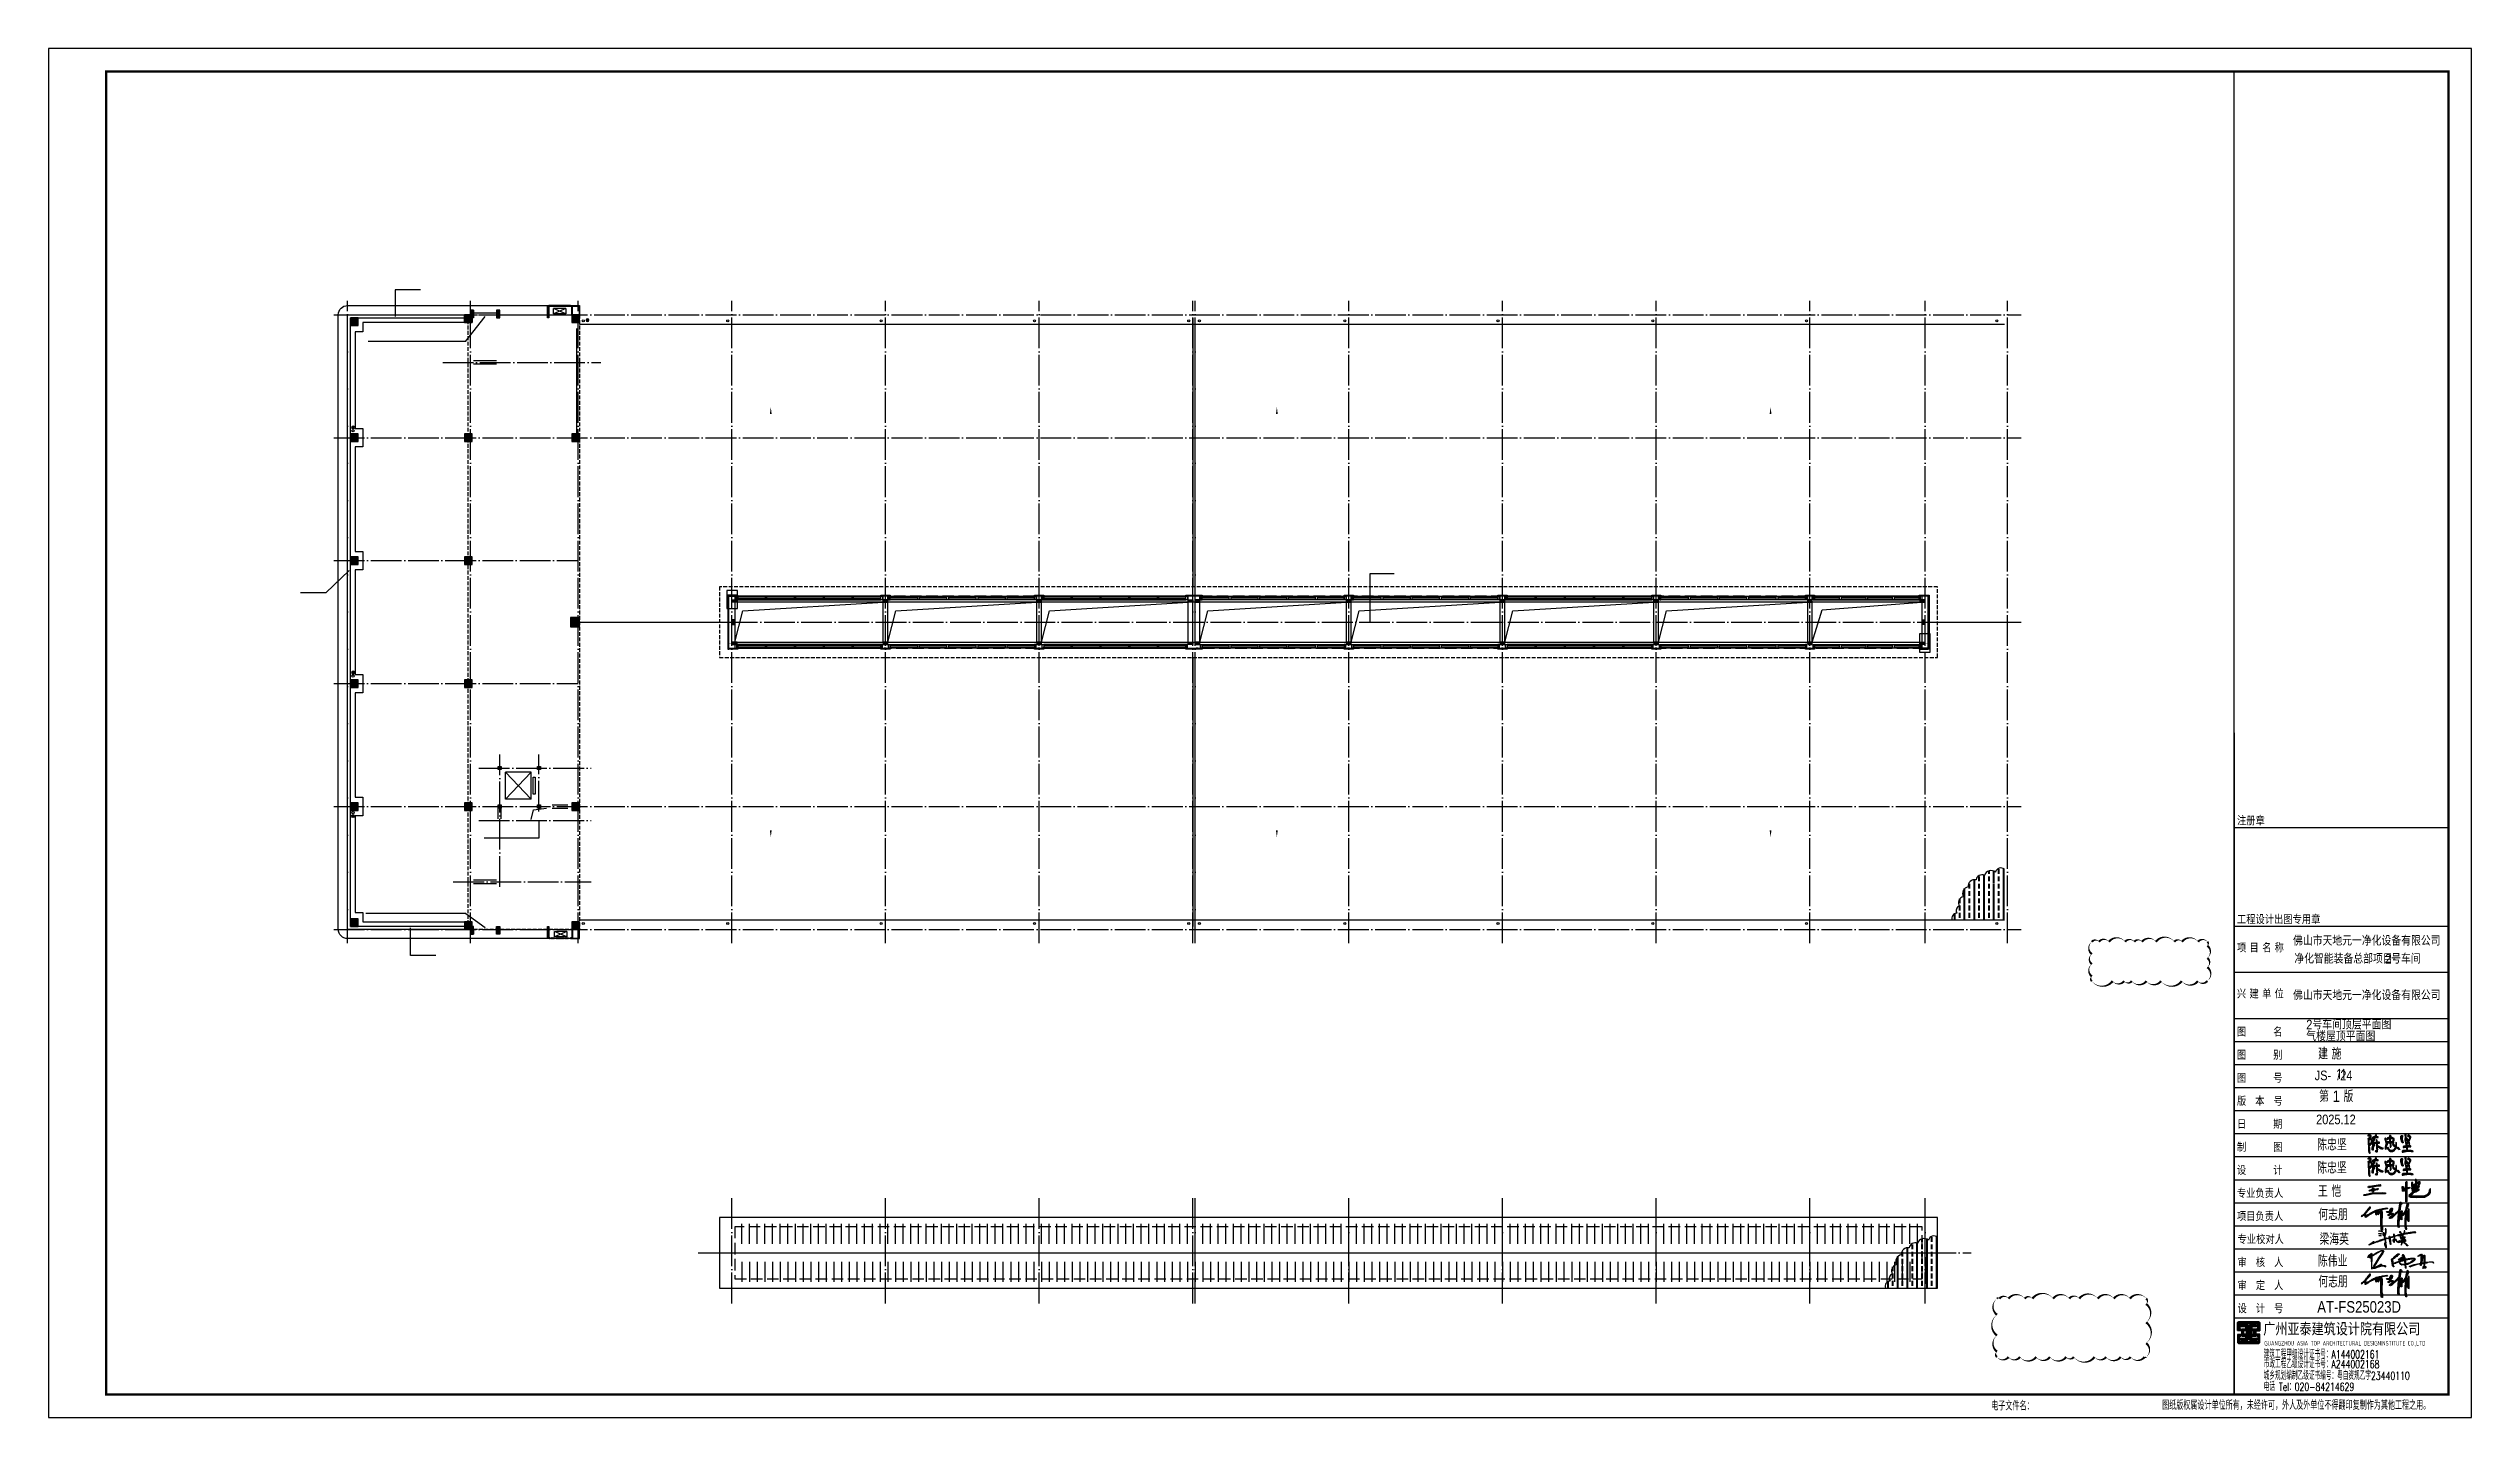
# Model space of a CAD drawing. Extents: x -1041549 to 749950, y -354245 to 17554.
# Drawn here: x 455200 to 612850, y -173636 to -84536 of the extents above; entities that cross this region are included whole.
import ezdxf

# ---------------------------------------------------------------- set-up
doc = ezdxf.new("R2010")
doc.units = 0
doc.header["$LTSCALE"] = 1000
doc.header["$MEASUREMENT"] = 0
doc.linetypes.add('DASH', pattern=[0.35, 0.25, -0.1])
doc.linetypes.add('DOTE', pattern=[2.42, 2, -0.2, 0.02, -0.2])
doc.layers.add('1', color=1, linetype='Continuous', lineweight=40)
for name, color, linetype in [('13', 13, 'Continuous'), ('14', 1, 'Continuous'), ('_TCH_MASK', 7, 'Continuous'), ('AC', 252, 'Continuous'), ('COLU', 7, 'Continuous'), ('DIM_IDEN', 3, 'Continuous'), ('DIM_SYMB', 3, 'Continuous'), ('DOTE', 1, 'Continuous'), ('EQUIP_雨水斗', 7, 'Continuous'), ('EVTR', 2, 'Continuous'), ('LATRINE', 6, 'Continuous'), ('PUB_DIM', 3, 'Continuous'), ('PUB_TITLE', 4, 'Continuous'), ('RAS2DXF', 7, 'Continuous'), ('STAIR', 2, 'Continuous'), ('VPIPE-雨水', 222, 'DASH'), ('WALL', 4, 'Continuous'), ('WINDOW', 3, 'Continuous'), ('图签-Xi$0$RAS2DXF', 7, 'Continuous'), ('填写内容', 7, 'Continuous')]:
    doc.layers.add(name, color=color, linetype=linetype)
doc.layers.add('COLU-HATCH', color=251, linetype='Continuous', lineweight=25, true_color=0x5b5b5b)
doc.layers.add('DIM_MODI', color=6, linetype='Continuous', plot=False)
doc.styles.add('_HZTXT', font='gs_txt.shx', dxfattribs={"width": 0.8, "bigfont": 'HZTXT.shx'})
doc.styles.add('HT', font='simhei.ttf', dxfattribs={"width": 0.7})
doc.styles.add('hztxt', font='romand_pkpm', dxfattribs={"bigfont": 'gbcbig'})
doc.styles.get("Standard").update_dxf_attribs({"font": 'gbenor.shx', "bigfont": 'gbcbig.shx'})
doc.styles.add('宋体', font='')
doc.styles.get('宋体').set_extended_font_data('宋体')
pattern_1 = [(225, (539448.07, 578799.637), (22.4506403, -22.4506403), [])]
pattern_2 = [(45, (-592742.615, -575299.637), (-22.4506403, 22.4506403), [])]

msp = doc.modelspace()

# ---------------------------------------------------------------- texts
at = {"layer": '13', "color": 7, "style": '_HZTXT', "width": 0.85}
for s, p in [('2号车间顶层平面图', (602094, -148378.4)), ('气楼屋顶平面图', (602094, -149137.2))]:
    msp.add_text(s, height=630, dxfattribs=at).set_placement(p)
at = {"layer": '填写内容'}
msp.add_text('11', height=675, dxfattribs=at).set_placement((604079.3, -151612.1, -5328))

# ---------------------------------------------------------------- blocks, each defined once
blk = doc.blocks.new('1')
h = blk.add_hatch(color=256)
edge = h.paths.add_edge_path()
edge.add_spline(control_points=[(19572, 62301), (19580, 62297), (19603, 62294), (19600, 62323), (19639, 62338), (19682, 62323), (19744, 62299), (19747, 62213), (19703, 62181), (19682, 62139), (19707, 62121), (19751, 62119), (19809, 62064), (19799, 61999), (19788, 61964), (19795, 61938), (19832, 61997), (19837, 62053), (19874, 62103), (19897, 62158), (19873, 62157), (19854, 62152), (19851, 62121), (19805, 62127), (19786, 62171), (19818, 62203), (19861, 62213), (19895, 62230), (19938, 62219), (19942, 62267), (19953, 62302), (19985, 62318), (20008, 62315), (20023, 62291), (19986, 62274), (19978, 62223), (20033, 62219), (20068, 62234), (20104, 62216), (20107, 62198), (20101, 62175), (20042, 62185), (19968, 62202), (19932, 62117), (19907, 62050), (19869, 61996), (19833, 61957), (19845, 61927), (19907, 61934), (19948, 61935), (20012, 61935), (20010, 61974), (20017, 62009), (19982, 62036), (19997, 62062), (20022, 62061), (20051, 62047), (20065, 62003), (20035, 61942), (20096, 61943), (20128, 61953), (20172, 61943), (20175, 61922), (20169, 61906), (20140, 61875), (20066, 61916), (20069, 61829), (20065, 61783), (20069, 61733), (20077, 61726), (20085, 61727), (20084, 61742), (20107, 61746), (20133, 61748), (20153, 61715), (20201, 61700), (20240, 61667), (20285, 61656), (20316, 61636), (20351, 61653), (20368, 61629), (20347, 61612), (20318, 61603), (20270, 61602), (20202, 61631), (20153, 61672), (20098, 61691), (20081, 61677), (20066, 61662), (20079, 61600), (20078, 61535), (20062, 61468), (20035, 61433), (20006, 61448), (19990, 61469), (19931, 61466), (19967, 61489), (19984, 61503), (20003, 61494), (20026, 61497), (20028, 61651), (19990, 61739), (20019, 61892), (19951, 61891), (19889, 61899), (19818, 61853), (19777, 61858), (19744, 61880), (19729, 61827), (19704, 61782), (19634, 61814), (19652, 61732), (19640, 61690), (19659, 61667), (19668, 61648), (19668, 61631), (19666, 61602), (19672, 61568), (19678, 61520), (19673, 61473), (19665, 61420), (19701, 61398), (19677, 61365), (19642, 61383), (19597, 61482), (19603, 61701), (19591, 61903), (19579, 62035), (19592, 62056), (19614, 62066), (19644, 62064), (19642, 62024), (19642, 61965), (19649, 61908), (19636, 61846), (19669, 61838), (19695, 61891), (19742, 61932), (19750, 61995), (19752, 62044), (19718, 62072), (19667, 62093), (19619, 62074), (19576, 62091), (19569, 62126), (19611, 62149), (19655, 62178), (19682, 62220), (19698, 62279), (19644, 62273), (19613, 62280), (19583, 62262), (19569, 62277), (19565, 62304), (19572, 62301)], knot_values=[0, 0, 0, 0, 25.8843306, 45.146958, 66.4792667, 132.3723863, 183.6295408, 249.1368983, 338.9415636, 353.7262415, 367.8904472, 418.0545054, 489.4687665, 573.7489704, 593.9076252, 606.9002926, 633.9050979, 723.7736304, 816.1009853, 837.8061467, 855.3997986, 870.7921163, 894.5553769, 927.6103029, 971.3241085, 1008.538417, 1044.4722812, 1103.7252858, 1123.010919, 1158.0767288, 1209.4465434, 1237.8164035, 1256.1922577, 1274.0986065, 1306.0863552, 1353.7268986, 1372.8029949, 1452.5477026, 1464.5112294, 1485.5781214, 1503.2594042, 1524.0041694, 1639.3470688, 1691.3247807, 1775.2646696, 1856.0588988, 1900.2761222, 1911.3522103, 1943.5596661, 2052.4313805, 2076.4534899, 2101.1556788, 2148.8555519, 2184.3355025, 2202.9761204, 2220.3617574, 2253.0384005, 2292.0023696, 2356.9340819, 2371.9694288, 2452.0622334, 2472.0865591, 2490.2478344, 2506.7483317, 2522.591775, 2609.8542648, 2629.9401774, 2750.1676052, 2767.6646884, 2773.8987626, 2779.4762682, 2789.8460201, 2806.2333523, 2838.0308368, 2862.3883459, 2912.3770786, 2983.8674553, 3012.2319278, 3049.2430292, 3089.1730881, 3101.4568032, 3122.4590098, 3152.2226089, 3198.1781566, 3259.9469304, 3369.294473, 3396.5419362, 3417.930358, 3432.2799703, 3456.7487105, 3592.0257383, 3626.7534616, 3673.316273, 3690.2812698, 3716.8945378, 3758.6189999, 3784.8760297, 3802.6861782, 3825.3340058, 3841.1128223, 3861.7401882, 4214.6691504, 4229.9772013, 4250.1547355, 4374.2045107, 4447.5907441, 4475.2962831, 4500.9114086, 4542.1824376, 4597.9569869, 4634.3335975, 4710.4489738, 4746.5044219, 4766.6095627, 4794.2460644, 4808.2534294, 4818.7629769, 4880.2271013, 4910.1754579, 4963.4827004, 5028.0119468, 5043.3624545, 5074.7386151, 5101.9806235, 5144.4692624, 5395.4421275, 5741.6673453, 5760.4684425, 5788.468415, 5807.2239916, 5834.2294096, 5856.7108045, 5909.6957768, 6018.2431111, 6047.4124879, 6059.8650716, 6106.4189811, 6191.0859268, 6252.9324732, 6288.0648306, 6329.7818224, 6375.2292172, 6447.9746005, 6473.9829204, 6499.291979, 6536.0447034, 6601.5565846, 6657.1612124, 6697.1365478, 6734.1737079, 6778.4140763, 6802.9892847, 6817.5960608, 6841.0818252, 6841.0818252, 6841.0818252, 6841.0818252], degree=3, periodic=0)
h = blk.add_hatch(color=256)
edge = h.paths.add_edge_path()
edge.add_spline(control_points=[(19815, 61531), (19826, 61527), (19863, 61523), (19831, 61575), (19842, 61624), (19859, 61692), (19882, 61752), (19923, 61799), (19895, 61851), (19862, 61841), (19830, 61826), (19828, 61748), (19797, 61673), (19785, 61599), (19793, 61554), (19811, 61543), (19813, 61532), (19815, 61531)], knot_values=[0, 0, 0, 0, 33.4376501, 69.5007859, 122.128847, 193.0462367, 274.5584943, 318.2711307, 366.9853439, 396.5398473, 410.7484199, 473.0907728, 591.2025329, 667.5826713, 698.2288287, 717.8061486, 725.6878289, 725.6878289, 725.6878289, 725.6878289], degree=3, periodic=0)
h = blk.add_hatch(color=256)
edge = h.paths.add_edge_path()
edge.add_spline(control_points=[(20571, 62089), (20570, 62099), (20567, 62117), (20567, 62153), (20616, 62179), (20653, 62191), (20685, 62190), (20691, 62220), (20694, 62244), (20680, 62285), (20713, 62296), (20745, 62295), (20774, 62265), (20763, 62232), (20752, 62216), (20740, 62203), (20750, 62182), (20781, 62185), (20819, 62182), (20867, 62168), (20920, 62147), (20938, 62088), (20923, 62030), (20901, 61996), (20873, 61972), (20905, 61967), (20914, 61944), (20919, 61908), (20851, 61927), (20811, 61908), (20749, 61918), (20760, 61858), (20762, 61808), (20762, 61739), (20761, 61697), (20742, 61681), (20708, 61680), (20731, 61726), (20709, 61786), (20734, 61907), (20637, 61902), (20600, 61904), (20561, 61905), (20589, 61871), (20537, 61877), (20569, 61862), (20581, 61847), (20577, 61816), (20551, 61784), (20532, 61732), (20528, 61675), (20492, 61622), (20543, 61594), (20493, 61597), (20490, 61556), (20455, 61615), (20461, 61663), (20474, 61746), (20495, 61812), (20495, 61870), (20530, 61877), (20512, 61896), (20500, 61934), (20465, 62002), (20446, 62066), (20435, 62127), (20466, 62148), (20508, 62139), (20505, 62062), (20510, 62004), (20549, 61956), (20595, 61967), (20629, 61966), (20689, 61950), (20671, 62023), (20680, 62061), (20682, 62139), (20636, 62113), (20602, 62111), (20589, 62088), (20571, 62084), (20571, 62089)], knot_values=[0, 0, 0, 0, 29.135606, 56.7550331, 99.1765765, 174.6883969, 176.2146232, 195.326569, 239.5783175, 271.6399428, 295.5258607, 327.7222244, 367.7657848, 397.3772284, 421.4962666, 429.1236139, 446.975119, 473.3219059, 514.6436864, 562.0291687, 623.5423627, 675.1500316, 729.5842868, 796.4422546, 800.757388, 830.3842188, 842.6817602, 880.9291043, 893.2340479, 1026.0277506, 1035.1853798, 1055.0692296, 1156.1358861, 1227.8115355, 1255.6410923, 1275.1805683, 1299.6483046, 1325.9747222, 1385.4698681, 1517.667305, 1557.4673175, 1641.4256503, 1642.9518766, 1669.0561724, 1691.2775576, 1712.0311254, 1726.0959344, 1755.111376, 1792.0040001, 1850.91614, 1915.2775899, 1973.7284284, 1994.2547437, 2027.9288467, 2047.2603956, 2079.9069955, 2147.4401591, 2227.921809, 2315.2644647, 2366.4233941, 2378.7260626, 2384.2259968, 2430.6155266, 2509.1311406, 2603.2077513, 2645.9354061, 2670.0612834, 2704.4939637, 2749.6575513, 2866.9397458, 2886.3579069, 2919.9356999, 2988.6852006, 3023.7893556, 3042.1530553, 3171.7882224, 3193.3555463, 3224.8188368, 3281.5299398, 3294.4754446, 3309.7381148, 3309.7381148, 3309.7381148, 3309.7381148], degree=3, periodic=0)
edge = h.paths.add_edge_path(flags=16)
edge.add_spline(control_points=[(20740, 61961), (20752, 61957), (20778, 61954), (20815, 61987), (20847, 62020), (20884, 62059), (20873, 62122), (20813, 62129), (20749, 62144), (20739, 62087), (20728, 62033), (20751, 61992), (20736, 61962), (20740, 61961)], knot_values=[0, 0, 0, 0, 38.563907, 70.0486742, 141.1939574, 180.3850014, 224.7201246, 300.0793832, 352.6471167, 371.607594, 459.5050589, 509.8943271, 522.7780576, 522.7780576, 522.7780576, 522.7780576], degree=3, periodic=0)
edge = h.paths.add_edge_path()
edge.add_spline(control_points=[(20997, 61769), (21006, 61790), (21007, 61847), (21004, 61898), (21023, 61950), (21043, 61884), (21054, 61829), (21053, 61703), (21002, 61589), (20930, 61509), (20850, 61454), (20762, 61453), (20683, 61485), (20633, 61537), (20598, 61576), (20592, 61618), (20559, 61606), (20551, 61649), (20574, 61674), (20613, 61688), (20636, 61653), (20657, 61625), (20652, 61574), (20708, 61538), (20772, 61500), (20855, 61521), (20930, 61583), (20959, 61644), (20987, 61706), (20931, 61729), (20895, 61763), (20844, 61797), (20846, 61841), (20889, 61841), (20925, 61810), (20960, 61792), (20983, 61750), (20995, 61764), (20997, 61769)], knot_values=[0, 0, 0, 0, 69.1469558, 160.1596001, 170.5389943, 209.6616814, 270.0122712, 403.9398009, 542.7341991, 644.9835179, 723.1054213, 825.487809, 891.6760487, 978.2622769, 1032.3452491, 1056.8580464, 1077.9762579, 1106.9707144, 1149.9797024, 1174.0268281, 1219.5533414, 1253.0309171, 1279.4584692, 1362.9558293, 1420.9884151, 1503.5212387, 1595.8944208, 1698.7762672, 1734.1203834, 1754.0138337, 1858.7049877, 1895.2368755, 1928.1737758, 1955.7747827, 1999.1972384, 2067.9237397, 2088.7950822, 2105.1940446, 2105.1940446, 2105.1940446, 2105.1940446], degree=3, periodic=0)
edge = h.paths.add_edge_path()
edge.add_spline(control_points=[(21179, 61557), (21185, 61559), (21196, 61562), (21214, 61573), (21197, 61598), (21173, 61623), (21158, 61665), (21125, 61687), (21099, 61680), (21074, 61664), (21086, 61627), (21122, 61602), (21154, 61587), (21172, 61554), (21179, 61557)], knot_values=[0, 0, 0, 0, 20.4521441, 35.5844743, 50.7112654, 95.7719007, 149.5224949, 176.8428947, 204.4917983, 225.3567264, 257.4465447, 297.9828394, 354.3839229, 376.8530898, 376.8530898, 376.8530898, 376.8530898], degree=3, periodic=0)
h = blk.add_hatch(color=256)
edge = h.paths.add_edge_path()
edge.add_spline(control_points=[(21355, 61904), (21364, 61901), (21389, 61906), (21391, 61942), (21369, 61966), (21348, 62010), (21341, 62078), (21337, 62167), (21359, 62236), (21340, 62304), (21291, 62292), (21263, 62245), (21270, 62165), (21278, 62059), (21298, 61963), (21339, 61918), (21350, 61906), (21355, 61904)], knot_values=[0, 0, 0, 0, 28.3078195, 57.7699681, 88.5076938, 124.3456441, 201.2264363, 291.5469248, 386.6409837, 427.0450531, 463.9574037, 503.5973584, 586.7490766, 692.1327419, 831.7293359, 860.6557642, 877.2741608, 877.2741608, 877.2741608, 877.2741608], degree=3, periodic=0)
edge = h.paths.add_edge_path()
edge.add_spline(control_points=[(21478, 62338), (21482, 62349), (21497, 62365), (21537, 62368), (21551, 62310), (21526, 62239), (21545, 62181), (21541, 62131), (21559, 62136), (21558, 62157), (21597, 62149), (21601, 62108), (21632, 62082), (21637, 62048), (21671, 62045), (21685, 62095), (21705, 62141), (21724, 62183), (21726, 62224), (21684, 62233), (21656, 62238), (21611, 62229), (21624, 62278), (21635, 62311), (21679, 62311), (21718, 62276), (21784, 62252), (21785, 62170), (21751, 62104), (21719, 62041), (21687, 62006), (21691, 61964), (21719, 61927), (21719, 61877), (21728, 61832), (21698, 61819), (21672, 61829), (21685, 61871), (21669, 61897), (21645, 61942), (21626, 61873), (21598, 61857), (21582, 61822), (21590, 61785), (21632, 61755), (21684, 61757), (21741, 61767), (21785, 61748), (21792, 61695), (21749, 61703), (21714, 61722), (21672, 61698), (21622, 61713), (21610, 61663), (21615, 61630), (21617, 61588), (21610, 61556), (21633, 61511), (21700, 61531), (21763, 61516), (21828, 61505), (21880, 61503), (21900, 61470), (21878, 61455), (21847, 61463), (21805, 61448), (21789, 61477), (21746, 61484), (21685, 61474), (21608, 61478), (21532, 61469), (21458, 61456), (21400, 61430), (21332, 61425), (21331, 61472), (21345, 61507), (21419, 61523), (21489, 61519), (21559, 61514), (21589, 61539), (21564, 61587), (21561, 61629), (21566, 61699), (21514, 61689), (21470, 61688), (21429, 61669), (21378, 61655), (21388, 61700), (21395, 61739), (21460, 61732), (21497, 61741), (21552, 61726), (21544, 61767), (21530, 61799), (21532, 61834), (21530, 61863), (21550, 61868), (21566, 61867), (21593, 61889), (21589, 61937), (21626, 61963), (21633, 62002), (21586, 62024), (21585, 62075), (21560, 62092), (21543, 62110), (21528, 62088), (21535, 62056), (21531, 62011), (21546, 61957), (21543, 61918), (21561, 61880), (21539, 61875), (21508, 61869), (21511, 61928), (21477, 61995), (21480, 62131), (21491, 62248), (21474, 62325), (21478, 62338)], knot_values=[0, 0, 0, 0, 33.0443347, 61.2515587, 99.8345769, 179.1283093, 287.1366844, 293.626372, 304.2220808, 321.89763, 341.2986814, 389.7733206, 429.0857533, 460.4429419, 474.2324032, 515.9911206, 584.3089583, 637.7672019, 657.9548844, 691.8230551, 741.1288442, 758.0653461, 807.1663171, 833.8315782, 862.1305354, 917.9913565, 996.7555577, 1037.2033183, 1142.638209, 1218.4421812, 1252.7322651, 1276.2263416, 1336.503053, 1385.4338185, 1428.3801676, 1453.5151761, 1466.493699, 1503.1179113, 1551.0712807, 1569.2222693, 1627.3798354, 1663.0255156, 1676.8250086, 1740.0912242, 1754.8450739, 1829.0565761, 1885.4382945, 1925.71278, 1963.7976379, 1989.1985475, 2029.6280442, 2083.6300052, 2120.9531013, 2156.4372684, 2204.4730296, 2228.6784113, 2281.4990376, 2300.6043071, 2369.2675469, 2442.1309298, 2503.4886962, 2570.2185769, 2584.6839419, 2600.3071321, 2632.6751761, 2686.3083922, 2700.8198429, 2724.0229545, 2805.9473541, 2890.9972516, 2950.384119, 3037.9246193, 3107.9214762, 3157.8301502, 3194.3263351, 3222.848242, 3266.7105605, 3397.4225239, 3448.9866847, 3465.1358874, 3504.3310421, 3578.9877129, 3627.2879726, 3648.5614625, 3714.5910847, 3763.8959374, 3794.7639356, 3834.8944006, 3859.0297147, 3911.711329, 3981.0039426, 4010.1364097, 4031.0128508, 4076.5864099, 4126.7406873, 4136.8813338, 4154.0069754, 4177.6750136, 4186.9818967, 4253.3315457, 4297.0408053, 4309.9854148, 4366.0467494, 4416.1414269, 4443.2390082, 4459.2605579, 4473.7813196, 4505.6280044, 4556.9025877, 4607.7221435, 4668.386119, 4688.7008794, 4702.7367877, 4724.899117, 4772.03031, 4827.8392534, 4966.1290266, 5153.423369, 5192.8793659, 5192.8793659, 5192.8793659, 5192.8793659], degree=3, periodic=0)
for points, knots in [([(19572, 62301), (19580, 62297), (19603, 62294), (19600, 62323), (19639, 62338), (19682, 62323), (19744, 62299), (19747, 62213), (19703, 62181), (19682, 62139), (19707, 62121), (19751, 62119), (19809, 62064), (19799, 61999), (19788, 61964), (19795, 61938), (19832, 61997), (19837, 62053), (19874, 62103), (19897, 62158), (19873, 62157), (19854, 62152), (19851, 62121), (19805, 62127), (19786, 62171), (19818, 62203), (19861, 62213), (19895, 62230), (19938, 62219), (19942, 62267), (19953, 62302), (19985, 62318), (20008, 62315), (20023, 62291), (19986, 62274), (19978, 62223), (20033, 62219), (20068, 62234), (20104, 62216), (20107, 62198), (20101, 62175), (20042, 62185), (19968, 62202), (19932, 62117), (19907, 62050), (19869, 61996), (19833, 61957), (19845, 61927), (19907, 61934), (19948, 61935), (20012, 61935), (20010, 61974), (20017, 62009), (19982, 62036), (19997, 62062), (20022, 62061), (20051, 62047), (20065, 62003), (20035, 61942), (20096, 61943), (20128, 61953), (20172, 61943), (20175, 61922), (20169, 61906), (20140, 61875), (20066, 61916), (20069, 61829), (20065, 61783), (20069, 61733), (20077, 61726), (20085, 61727), (20084, 61742), (20107, 61746), (20133, 61748), (20153, 61715), (20201, 61700), (20240, 61667), (20285, 61656), (20316, 61636), (20351, 61653), (20368, 61629), (20347, 61612), (20318, 61603), (20270, 61602), (20202, 61631), (20153, 61672), (20098, 61691), (20081, 61677), (20066, 61662), (20079, 61600), (20078, 61535), (20062, 61468), (20035, 61433), (20006, 61448), (19990, 61469), (19931, 61466), (19967, 61489), (19984, 61503), (20003, 61494), (20026, 61497), (20028, 61651), (19990, 61739), (20019, 61892), (19951, 61891), (19889, 61899), (19818, 61853), (19777, 61858), (19744, 61880), (19729, 61827), (19704, 61782), (19634, 61814), (19652, 61732), (19640, 61690), (19659, 61667), (19668, 61648), (19668, 61631), (19666, 61602), (19672, 61568), (19678, 61520), (19673, 61473), (19665, 61420), (19701, 61398), (19677, 61365), (19642, 61383), (19597, 61482), (19603, 61701), (19591, 61903), (19579, 62035), (19592, 62056), (19614, 62066), (19644, 62064), (19642, 62024), (19642, 61965), (19649, 61908), (19636, 61846), (19669, 61838), (19695, 61891), (19742, 61932), (19750, 61995), (19752, 62044), (19718, 62072), (19667, 62093), (19619, 62074), (19576, 62091), (19569, 62126), (19611, 62149), (19655, 62178), (19682, 62220), (19698, 62279), (19644, 62273), (19613, 62280), (19583, 62262), (19569, 62277), (19565, 62304), (19572, 62301)], [0, 0, 0, 0, 25.8843306, 45.146958, 66.4792667, 132.3723863, 183.6295408, 249.1368983, 338.9415636, 353.7262415, 367.8904472, 418.0545054, 489.4687665, 573.7489704, 593.9076252, 606.9002926, 633.9050979, 723.7736304, 816.1009853, 837.8061467, 855.3997986, 870.7921163, 894.5553769, 927.6103029, 971.3241085, 1008.538417, 1044.4722812, 1103.7252858, 1123.010919, 1158.0767288, 1209.4465434, 1237.8164035, 1256.1922577, 1274.0986065, 1306.0863552, 1353.7268986, 1372.8029949, 1452.5477026, 1464.5112294, 1485.5781214, 1503.2594042, 1524.0041694, 1639.3470688, 1691.3247807, 1775.2646696, 1856.0588988, 1900.2761222, 1911.3522103, 1943.5596661, 2052.4313805, 2076.4534899, 2101.1556788, 2148.8555519, 2184.3355025, 2202.9761204, 2220.3617574, 2253.0384005, 2292.0023696, 2356.9340819, 2371.9694288, 2452.0622334, 2472.0865591, 2490.2478344, 2506.7483317, 2522.591775, 2609.8542648, 2629.9401774, 2750.1676052, 2767.6646884, 2773.8987626, 2779.4762682, 2789.8460201, 2806.2333523, 2838.0308368, 2862.3883459, 2912.3770786, 2983.8674553, 3012.2319278, 3049.2430292, 3089.1730881, 3101.4568032, 3122.4590098, 3152.2226089, 3198.1781566, 3259.9469304, 3369.294473, 3396.5419362, 3417.930358, 3432.2799703, 3456.7487105, 3592.0257383, 3626.7534616, 3673.316273, 3690.2812698, 3716.8945378, 3758.6189999, 3784.8760297, 3802.6861782, 3825.3340058, 3841.1128223, 3861.7401882, 4214.6691504, 4229.9772013, 4250.1547355, 4374.2045107, 4447.5907441, 4475.2962831, 4500.9114086, 4542.1824376, 4597.9569869, 4634.3335975, 4710.4489738, 4746.5044219, 4766.6095627, 4794.2460644, 4808.2534294, 4818.7629769, 4880.2271013, 4910.1754579, 4963.4827004, 5028.0119468, 5043.3624545, 5074.7386151, 5101.9806235, 5144.4692624, 5395.4421275, 5741.6673453, 5760.4684425, 5788.468415, 5807.2239916, 5834.2294096, 5856.7108045, 5909.6957768, 6018.2431111, 6047.4124879, 6059.8650716, 6106.4189811, 6191.0859268, 6252.9324732, 6288.0648306, 6329.7818224, 6375.2292172, 6447.9746005, 6473.9829204, 6499.291979, 6536.0447034, 6601.5565846, 6657.1612124, 6697.1365478, 6734.1737079, 6778.4140763, 6802.9892847, 6817.5960608, 6841.0818252, 6841.0818252, 6841.0818252, 6841.0818252]), ([(19815, 61531), (19826, 61527), (19863, 61523), (19831, 61575), (19842, 61624), (19859, 61692), (19882, 61752), (19923, 61799), (19895, 61851), (19862, 61841), (19830, 61826), (19828, 61748), (19797, 61673), (19785, 61599), (19793, 61554), (19811, 61543), (19813, 61532), (19815, 61531)], [0, 0, 0, 0, 33.4376501, 69.5007859, 122.128847, 193.0462367, 274.5584943, 318.2711307, 366.9853439, 396.5398473, 410.7484199, 473.0907728, 591.2025329, 667.5826713, 698.2288287, 717.8061487, 725.6878289, 725.6878289, 725.6878289, 725.6878289]), ([(20571, 62089), (20570, 62099), (20567, 62117), (20567, 62153), (20616, 62179), (20653, 62191), (20685, 62190), (20691, 62220), (20694, 62244), (20680, 62285), (20713, 62296), (20745, 62295), (20774, 62265), (20763, 62232), (20752, 62216), (20740, 62203), (20750, 62182), (20781, 62185), (20819, 62182), (20867, 62168), (20920, 62147), (20938, 62088), (20923, 62030), (20901, 61996), (20873, 61972), (20905, 61967), (20914, 61944), (20919, 61908), (20851, 61927), (20811, 61908), (20749, 61918), (20760, 61858), (20762, 61808), (20762, 61739), (20761, 61697), (20742, 61681), (20708, 61680), (20731, 61726), (20709, 61786), (20734, 61907), (20637, 61902), (20600, 61904), (20561, 61905), (20589, 61871), (20537, 61877), (20569, 61862), (20581, 61847), (20577, 61816), (20551, 61784), (20532, 61732), (20528, 61675), (20492, 61622), (20543, 61594), (20493, 61597), (20490, 61556), (20455, 61615), (20461, 61663), (20474, 61746), (20495, 61812), (20495, 61870), (20530, 61877), (20512, 61896), (20500, 61934), (20465, 62002), (20446, 62066), (20435, 62127), (20466, 62148), (20508, 62139), (20505, 62062), (20510, 62004), (20549, 61956), (20595, 61967), (20629, 61966), (20689, 61950), (20671, 62023), (20680, 62061), (20682, 62139), (20636, 62113), (20602, 62111), (20589, 62088), (20571, 62084), (20571, 62089)], [0, 0, 0, 0, 29.135606, 56.7550331, 99.1765765, 174.6883969, 176.2146232, 195.326569, 239.5783175, 271.6399428, 295.5258607, 327.7222244, 367.7657848, 397.3772284, 421.4962666, 429.1236139, 446.975119, 473.3219059, 514.6436864, 562.0291687, 623.5423627, 675.1500316, 729.5842869, 796.4422546, 800.757388, 830.3842188, 842.6817602, 880.9291043, 893.2340479, 1026.0277506, 1035.1853799, 1055.0692296, 1156.1358861, 1227.8115355, 1255.6410923, 1275.1805683, 1299.6483046, 1325.9747222, 1385.4698681, 1517.667305, 1557.4673175, 1641.4256503, 1642.9518766, 1669.0561724, 1691.2775576, 1712.0311254, 1726.0959344, 1755.111376, 1792.0040001, 1850.91614, 1915.2775899, 1973.7284284, 1994.2547437, 2027.9288467, 2047.2603956, 2079.9069955, 2147.4401591, 2227.921809, 2315.2644647, 2366.4233941, 2378.7260626, 2384.2259968, 2430.6155266, 2509.1311406, 2603.2077513, 2645.9354062, 2670.0612834, 2704.4939637, 2749.6575513, 2866.9397458, 2886.357907, 2919.9356999, 2988.6852006, 3023.7893557, 3042.1530553, 3171.7882224, 3193.3555464, 3224.8188368, 3281.5299398, 3294.4754446, 3309.7381148, 3309.7381148, 3309.7381148, 3309.7381148]), ([(20997, 61769), (21006, 61790), (21007, 61847), (21004, 61898), (21023, 61950), (21043, 61884), (21054, 61829), (21053, 61703), (21002, 61589), (20930, 61509), (20850, 61454), (20762, 61453), (20683, 61485), (20633, 61537), (20598, 61576), (20592, 61618), (20559, 61606), (20551, 61649), (20574, 61674), (20613, 61688), (20636, 61653), (20657, 61625), (20652, 61574), (20708, 61538), (20772, 61500), (20855, 61521), (20930, 61583), (20959, 61644), (20987, 61706), (20931, 61729), (20895, 61763), (20844, 61797), (20846, 61841), (20889, 61841), (20925, 61810), (20960, 61792), (20983, 61750), (20995, 61764), (20997, 61769)], [0, 0, 0, 0, 69.1469558, 160.1596001, 170.5389943, 209.6616814, 270.0122712, 403.9398008, 542.7341991, 644.9835179, 723.1054213, 825.487809, 891.6760487, 978.2622769, 1032.3452491, 1056.8580463, 1077.9762579, 1106.9707144, 1149.9797024, 1174.0268281, 1219.5533414, 1253.0309171, 1279.4584691, 1362.9558293, 1420.9884151, 1503.5212387, 1595.8944207, 1698.7762672, 1734.1203834, 1754.0138337, 1858.7049877, 1895.2368755, 1928.1737758, 1955.7747827, 1999.1972384, 2067.9237396, 2088.7950821, 2105.1940446, 2105.1940446, 2105.1940446, 2105.1940446]), ([(20740, 61961), (20752, 61957), (20778, 61954), (20815, 61987), (20847, 62020), (20884, 62059), (20873, 62122), (20813, 62129), (20749, 62144), (20739, 62087), (20728, 62033), (20751, 61992), (20736, 61962), (20740, 61961)], [0, 0, 0, 0, 38.563907, 70.0486742, 141.1939574, 180.3850014, 224.7201246, 300.0793832, 352.6471167, 371.607594, 459.5050589, 509.8943271, 522.7780576, 522.7780576, 522.7780576, 522.7780576]), ([(21179, 61557), (21185, 61559), (21196, 61562), (21214, 61573), (21197, 61598), (21173, 61623), (21158, 61665), (21125, 61687), (21099, 61680), (21074, 61664), (21086, 61627), (21122, 61602), (21154, 61587), (21172, 61554), (21179, 61557)], [0, 0, 0, 0, 20.4521441, 35.5844743, 50.7112654, 95.7719007, 149.5224949, 176.8428947, 204.4917983, 225.3567264, 257.4465447, 297.9828394, 354.3839229, 376.8530898, 376.8530898, 376.8530898, 376.8530898]), ([(21355, 61904), (21364, 61901), (21389, 61906), (21391, 61942), (21369, 61966), (21348, 62010), (21341, 62078), (21337, 62167), (21359, 62236), (21340, 62304), (21291, 62292), (21263, 62245), (21270, 62165), (21278, 62059), (21298, 61963), (21339, 61918), (21350, 61906), (21355, 61904)], [0, 0, 0, 0, 28.3078195, 57.7699681, 88.5076938, 124.3456441, 201.2264363, 291.5469248, 386.6409837, 427.0450531, 463.9574038, 503.5973584, 586.7490766, 692.1327419, 831.7293359, 860.6557642, 877.2741608, 877.2741608, 877.2741608, 877.2741608]), ([(21478, 62338), (21482, 62349), (21497, 62365), (21537, 62368), (21551, 62310), (21526, 62239), (21545, 62181), (21541, 62131), (21559, 62136), (21558, 62157), (21597, 62149), (21601, 62108), (21632, 62082), (21637, 62048), (21671, 62045), (21685, 62095), (21705, 62141), (21724, 62183), (21726, 62224), (21684, 62233), (21656, 62238), (21611, 62229), (21624, 62278), (21635, 62311), (21679, 62311), (21718, 62276), (21784, 62252), (21785, 62170), (21751, 62104), (21719, 62041), (21687, 62006), (21691, 61964), (21719, 61927), (21719, 61877), (21728, 61832), (21698, 61819), (21672, 61829), (21685, 61871), (21669, 61897), (21645, 61942), (21626, 61873), (21598, 61857), (21582, 61822), (21590, 61785), (21632, 61755), (21684, 61757), (21741, 61767), (21785, 61748), (21792, 61695), (21749, 61703), (21714, 61722), (21672, 61698), (21622, 61713), (21610, 61663), (21615, 61630), (21617, 61588), (21610, 61556), (21633, 61511), (21700, 61531), (21763, 61516), (21828, 61505), (21880, 61503), (21900, 61470), (21878, 61455), (21847, 61463), (21805, 61448), (21789, 61477), (21746, 61484), (21685, 61474), (21608, 61478), (21532, 61469), (21458, 61456), (21400, 61430), (21332, 61425), (21331, 61472), (21345, 61507), (21419, 61523), (21489, 61519), (21559, 61514), (21589, 61539), (21564, 61587), (21561, 61629), (21566, 61699), (21514, 61689), (21470, 61688), (21429, 61669), (21378, 61655), (21388, 61700), (21395, 61739), (21460, 61732), (21497, 61741), (21552, 61726), (21544, 61767), (21530, 61799), (21532, 61834), (21530, 61863), (21550, 61868), (21566, 61867), (21593, 61889), (21589, 61937), (21626, 61963), (21633, 62002), (21586, 62024), (21585, 62075), (21560, 62092), (21543, 62110), (21528, 62088), (21535, 62056), (21531, 62011), (21546, 61957), (21543, 61918), (21561, 61880), (21539, 61875), (21508, 61869), (21511, 61928), (21477, 61995), (21480, 62131), (21491, 62248), (21474, 62325), (21478, 62338)], [0, 0, 0, 0, 33.0443347, 61.2515587, 99.8345769, 179.1283093, 287.1366844, 293.626372, 304.2220808, 321.89763, 341.2986814, 389.7733206, 429.0857533, 460.4429419, 474.2324032, 515.9911206, 584.3089583, 637.7672019, 657.9548844, 691.8230551, 741.1288443, 758.0653461, 807.1663171, 833.8315782, 862.1305354, 917.9913565, 996.7555577, 1037.2033183, 1142.638209, 1218.4421812, 1252.7322651, 1276.2263416, 1336.503053, 1385.4338185, 1428.3801676, 1453.5151761, 1466.493699, 1503.1179113, 1551.0712807, 1569.2222693, 1627.3798354, 1663.0255156, 1676.8250086, 1740.0912242, 1754.8450739, 1829.0565761, 1885.4382945, 1925.71278, 1963.7976379, 1989.1985475, 2029.6280442, 2083.6300052, 2120.9531013, 2156.4372684, 2204.4730296, 2228.6784113, 2281.4990376, 2300.6043071, 2369.2675469, 2442.1309298, 2503.4886962, 2570.2185768, 2584.6839419, 2600.3071321, 2632.6751761, 2686.3083921, 2700.8198429, 2724.0229545, 2805.9473541, 2890.9972516, 2950.384119, 3037.9246193, 3107.9214762, 3157.8301502, 3194.3263351, 3222.848242, 3266.7105605, 3397.4225239, 3448.9866847, 3465.1358873, 3504.331042, 3578.9877129, 3627.2879726, 3648.5614625, 3714.5910847, 3763.8959374, 3794.7639356, 3834.8944006, 3859.0297147, 3911.711329, 3981.0039426, 4010.1364097, 4031.0128507, 4076.5864099, 4126.7406873, 4136.8813338, 4154.0069754, 4177.6750136, 4186.9818967, 4253.3315457, 4297.0408053, 4309.9854148, 4366.0467494, 4416.1414269, 4443.2390082, 4459.2605579, 4473.7813196, 4505.6280044, 4556.9025877, 4607.7221435, 4668.386119, 4688.7008794, 4702.7367877, 4724.899117, 4772.03031, 4827.8392534, 4966.1290265, 5153.4233689, 5192.8793659, 5192.8793659, 5192.8793659, 5192.8793659])]:
    blk.add_open_spline(points, degree=3, knots=knots)
blk = doc.blocks.new('图签-Xi$0$A$C38097BB6')
at = {"linetype": 'Continuous'}
h = blk.add_hatch(color=4, dxfattribs=at)
h.dxf.hatch_style = 1
h.paths.add_polyline_path([(248, 909), (275, 882), (405, 1039), (514, 1162), (535, 1190), (535, 1231), (480, 1231), (431, 1170), (405, 1135), (371, 1081), (350, 1046)])
h = blk.add_hatch(color=4, dxfattribs=at)
h.dxf.hatch_style = 1
h.paths.add_polyline_path([(1561, 923), (1554, 964), (1629, 1032), (1643, 1162), (1622, 1183), (1575, 1183), (1527, 1128), (1499, 1025), (1356, 1019), (1335, 998), (1349, 964), (1499, 964), (1513, 916), (1417, 868), (1417, 813), (1451, 800), (1520, 854), (1650, 875), (1629, 827), (1492, 711), (1492, 663), (1547, 656), (1602, 683), (1711, 786), (1814, 875), (1923, 991), (1951, 998), (1951, 909), (1937, 896), (1917, 519), (1910, 253), (1923, 225), (1964, 218), (1971, 232), (1958, 341), (1971, 697), (2040, 697), (2040, 677), (2067, 608), (2115, 601), (2115, 772), (2156, 820), (2259, 943), (2272, 991), (2286, 991), (2286, 800), (2272, 608), (2272, 239), (2306, 102), (2354, 102), (2347, 129), (2313, 355), (2327, 759), (2361, 745), (2373, 746), (2375, 752), (2416, 759), (2423, 663), (2402, 670), (2395, 704), (2382, 704), (2382, 725), (2368, 725), (2382, 615), (2436, 533), (2450, 533), (2484, 526), (2484, 663), (2471, 772), (2471, 1128), (2423, 1142), (2416, 1005), (2354, 1005), (2368, 1149), (2382, 1183), (2395, 1183), (2409, 1231), (2457, 1326), (2436, 1409), (2402, 1429), (2361, 1402), (2320, 1231), (2313, 1183), (2300, 1067), (2259, 1025), (2252, 998), (2224, 971), (2224, 964), (2142, 882), (2115, 868), (2122, 1039), (2101, 1053), (2074, 1053), (2053, 1012), (2005, 991), (2026, 1162), (2067, 1381), (2115, 1381), (2088, 1443), (2060, 1477), (2033, 1477), (2005, 1402), (1971, 1162), (1964, 1080), (1896, 1012), (1869, 998), (1814, 943), (1787, 930), (1787, 909), (1725, 868), (1684, 848), (1698, 889), (1677, 923)])
h.paths.add_polyline_path([(1561, 1046), (1595, 1121), (1608, 1108), (1595, 1060)], flags=16)
h.paths.add_polyline_path([(2005, 978), (2019, 978), (2026, 868), (2012, 834), (1992, 834)], flags=16)
h.paths.add_polyline_path([(2341, 861), (2347, 937), (2402, 943), (2389, 896)], flags=16)
h.paths.add_polyline_path([(2382, 812), (2382, 841), (2416, 854), (2416, 807)], flags=16)
h = blk.add_hatch(color=4, dxfattribs=at)
h.dxf.hatch_style = 1
h.paths.add_polyline_path([(254, 848), (254, 800), (254, 738), (268, 738), (302, 731), (453, 827), (473, 848), (761, 991), (774, 991), (781, 875), (815, 848), (863, 868), (870, 889), (891, 889), (932, 861), (993, 937), (1014, 976), (1002, 995), (966, 984), (966, 1032), (946, 1058), (1048, 1080), (1062, 998), (1062, 697), (1062, 383), (1075, 123), (1096, 68), (1137, 61), (1144, 253), (1123, 253), (1103, 362), (1123, 978), (1096, 1101), (1390, 1142), (1369, 1190), (1356, 1190), (1144, 1162), (1133, 1155), (1089, 1142), (1007, 1128), (981, 1121), (945, 1108), (933, 1104), (921, 1101), (891, 1094), (866, 1090), (822, 1080), (798, 1071), (770, 1059), (713, 1025), (696, 1014), (644, 991), (627, 980), (583, 957), (560, 941), (521, 923), (513, 917), (502, 903), (487, 889), (405, 861), (405, 848), (316, 820), (282, 882), (275, 882), (248, 909), (200, 882), (166, 848), (145, 827), (108, 810), (63, 788), (83, 759), (131, 779), (166, 813), (228, 837)])
h.paths.add_polyline_path([(836, 950), (843, 1025), (904, 1039), (897, 984), (863, 950)], flags=16)
for p, q in [((248, 909), (350, 1046)), ((1014, 976), (1002, 995))]:
    blk.add_line(p, q, dxfattribs=at)
at = {"layer": '图签-Xi$0$RAS2DXF', "color": 0}
for points in [[(275, 882, 0), (405, 1039, 0), (514, 1162, 0), (535, 1190, 0), (535, 1231, 0), (480, 1231, 0), (431, 1170, 0), (405, 1135, 0), (371, 1081, 0), (350, 1046, 0), (350, 1046, 0), (350, 1046, 0)], [(2361, 745, 0), (2327, 759, 0), (2313, 355, 0), (2347, 129, 0), (2354, 102, 0), (2306, 102, 0), (2272, 239, 0), (2272, 608, 0), (2286, 800, 0), (2286, 991, 0), (2272, 991, 0), (2259, 943, 0), (2156, 820, 0), (2115, 772, 0), (2115, 601, 0), (2067, 608, 0), (2040, 677, 0), (2040, 697, 0), (1971, 697, 0), (1958, 341, 0), (1971, 232, 0), (1964, 218, 0), (1923, 225, 0), (1910, 253, 0), (1917, 519, 0), (1937, 896, 0), (1951, 909, 0), (1951, 998, 0), (1923, 991, 0), (1814, 875, 0), (1711, 786, 0), (1602, 683, 0), (1547, 656, 0), (1492, 663, 0), (1492, 711, 0), (1629, 827, 0), (1650, 875, 0), (1520, 854, 0), (1451, 800, 0), (1417, 813, 0), (1417, 868, 0), (1513, 916, 0), (1499, 964, 0), (1349, 964, 0), (1335, 998, 0), (1356, 1019, 0), (1499, 1025, 0), (1527, 1128, 0), (1575, 1183, 0), (1622, 1183, 0), (1643, 1162, 0), (1629, 1032, 0), (1554, 964, 0), (1561, 923, 0), (1677, 923, 0), (1698, 889, 0), (1684, 848, 0), (1725, 868, 0), (1787, 909, 0), (1787, 930, 0), (1814, 943, 0), (1869, 998, 0), (1896, 1012, 0), (1964, 1080, 0), (1971, 1162, 0), (2005, 1402, 0), (2033, 1477, 0), (2060, 1477, 0), (2088, 1443, 0), (2115, 1381, 0), (2067, 1381, 0), (2026, 1162, 0), (2005, 991, 0), (2053, 1012, 0), (2074, 1053, 0), (2101, 1053, 0), (2122, 1039, 0), (2115, 868, 0), (2142, 882, 0), (2224, 964, 0)], [(2368, 725, 0), (2375, 752, 0), (2416, 759, 0), (2423, 663, 0), (2402, 670, 0), (2395, 704, 0), (2382, 704, 0), (2382, 725, 0), (2368, 725, 0), (2382, 615, 0), (2436, 533, 0), (2450, 533, 0), (2484, 526, 0), (2484, 663, 0), (2471, 772, 0), (2471, 1128, 0), (2423, 1142, 0), (2416, 1005, 0), (2354, 1005, 0), (2368, 1149, 0), (2382, 1183, 0), (2395, 1183, 0), (2409, 1231, 0), (2457, 1326, 0), (2436, 1409, 0), (2402, 1429, 0), (2361, 1402, 0), (2320, 1231, 0), (2313, 1183, 0), (2300, 1067, 0), (2259, 1025, 0), (2252, 998, 0), (2224, 971, 0), (2224, 964, 0), (2224, 964, 0), (2224, 964, 0)], [(145, 827, 0), (108, 810, 0), (63, 788, 0), (83, 759, 0), (131, 779, 0), (166, 813, 0), (228, 837, 0), (254, 848, 0), (254, 800, 0), (254, 738, 0), (268, 738, 0), (302, 731, 0), (453, 827, 0), (473, 848, 0), (761, 991, 0), (774, 991, 0), (781, 875, 0), (815, 848, 0), (863, 868, 0), (870, 889, 0), (891, 889, 0), (932, 861, 0), (993, 937, 0), (1014, 976, 0)], [(145, 827, 0), (166, 848, 0), (200, 882, 0), (248, 909, 0), (275, 882, 0), (282, 882, 0), (316, 820, 0), (405, 848, 0), (405, 861, 0), (487, 889, 0), (502, 903, 0), (513, 917, 0), (521, 923, 0), (560, 941, 0), (583, 957, 0), (627, 980, 0), (644, 991, 0), (696, 1014, 0), (713, 1025, 0), (770, 1059, 0), (798, 1071, 0), (822, 1080, 0), (866, 1090, 0), (891, 1094, 0), (921, 1101, 0), (933, 1104, 0), (945, 1108, 0), (981, 1121, 0), (1007, 1128, 0), (1089, 1142, 0), (1133, 1155, 0), (1144, 1162, 0), (1356, 1190, 0), (1369, 1190, 0), (1390, 1142, 0), (1096, 1101, 0), (1123, 978, 0), (1103, 362, 0), (1123, 253, 0), (1144, 253, 0), (1137, 61, 0), (1096, 68, 0), (1075, 123, 0), (1062, 383, 0), (1062, 697, 0), (1062, 998, 0), (1048, 1080, 0), (946, 1058, 0), (966, 1032, 0), (966, 984, 0), (1002, 995, 0)], [(836, 950, 0), (843, 1025, 0), (904, 1039, 0), (897, 984, 0), (863, 950, 0), (836, 950, 0)], [(1608, 1108, 0), (1595, 1121, 0), (1561, 1046, 0), (1595, 1060, 0), (1608, 1108, 0), (1608, 1108, 0)], [(1992, 834, 0), (2005, 978, 0), (2019, 978, 0), (2026, 868, 0), (2012, 834, 0), (1992, 834, 0)], [(2341, 861, 0), (2347, 937, 0), (2402, 943, 0), (2389, 896, 0), (2341, 861, 0)], [(2373, 746, 0), (2361, 745, 0)], [(2382, 807, 0), (2382, 841, 0), (2416, 854, 0), (2416, 807, 0), (2375, 813, 0)]]:
    blk.add_polyline3d(points, dxfattribs=at)
blk = doc.blocks.new('dfgn')
at = {"linetype": 'Continuous'}
h = blk.add_hatch(color=4, dxfattribs=at)
h.dxf.hatch_style = 1
h.paths.add_polyline_path([(1301070, 201420), (1301111, 201425), (1301115, 201429), (1301112, 201433), (1301066, 201426), (1301049, 201424), (1301046, 201421), (1301051, 201416)])
h = blk.add_hatch(color=4, dxfattribs=at)
h.dxf.hatch_style = 1
h.paths.add_polyline_path([(1301076, 201394), (1301080, 201406), (1301078, 201415), (1301070, 201415), (1301070, 201408), (1301054, 201403), (1301052, 201399), (1301055, 201397), (1301069, 201399), (1301070, 201394)])
h = blk.add_hatch(color=4, dxfattribs=at)
h.dxf.hatch_style = 1
h.paths.add_polyline_path([(1301257, 201409), (1301272, 201413), (1301273, 201419), (1301257, 201417), (1301257, 201443), (1301256, 201450), (1301252, 201450), (1301250, 201446), (1301250, 201413), (1301241, 201410), (1301238, 201423), (1301231, 201423), (1301233, 201397), (1301239, 201396), (1301242, 201401), (1301250, 201404), (1301250, 201340), (1301252, 201339), (1301257, 201341), (1301257, 201346)])
h = blk.add_hatch(color=4, dxfattribs=at)
h.dxf.hatch_style = 1
h.paths.add_polyline_path([(1301300, 201429), (1301300, 201426), (1301306, 201426), (1301311, 201438), (1301319, 201441), (1301314, 201424), (1301300, 201420), (1301281, 201415), (1301282, 201410), (1301294, 201410), (1301291, 201407), (1301284, 201402), (1301285, 201397), (1301291, 201397), (1301288, 201391), (1301267, 201374), (1301267, 201369), (1301276, 201364), (1301281, 201364), (1301306, 201363), (1301354, 201364), (1301374, 201376), (1301381, 201383), (1301385, 201392), (1301384, 201412), (1301382, 201410), (1301381, 201408), (1301380, 201400), (1301374, 201386), (1301365, 201378), (1301347, 201371), (1301278, 201371), (1301295, 201390), (1301306, 201393), (1301324, 201404), (1301323, 201408), (1301303, 201408), (1301301, 201407), (1301301, 201410), (1301325, 201421), (1301324, 201428), (1301329, 201441), (1301328, 201448), (1301320, 201448), (1301311, 201444), (1301311, 201455), (1301307, 201461), (1301302, 201461), (1301303, 201441), (1301299, 201436), (1301289, 201430), (1301288, 201444), (1301282, 201444), (1301282, 201423), (1301291, 201422)])
h.paths.add_polyline_path([(1301297, 201400), (1301305, 201401), (1301302, 201398), (1301297, 201398)], flags=16)
h = blk.add_hatch(color=4, dxfattribs=at)
h.dxf.hatch_style = 1
h.paths.add_polyline_path([(1301067, 201388), (1301045, 201382), (1301026, 201380), (1301023, 201378), (1301024, 201374), (1301036, 201373), (1301069, 201381), (1301140, 201382), (1301140, 201389), (1301133, 201389), (1301126, 201390)])
at = {"layer": 'RAS2DXF', "color": 0}
for points in [[(1301051, 201416, 0), (1301046, 201421, 0), (1301049, 201424, 0), (1301066, 201426, 0), (1301112, 201433, 0), (1301115, 201429, 0), (1301111, 201425, 0), (1301070, 201420, 0), (1301051, 201416, 0)], [(1301070, 201394, 0), (1301069, 201399, 0), (1301055, 201397, 0), (1301052, 201399, 0), (1301054, 201403, 0), (1301070, 201408, 0), (1301070, 201415, 0), (1301078, 201415, 0), (1301079, 201409, 0), (1301098, 201412, 0), (1301100, 201411, 0), (1301099, 201405, 0), (1301078, 201401, 0), (1301076, 201394, 0), (1301070, 201394, 0)], [(1301252, 201339, 0), (1301250, 201340, 0), (1301250, 201404, 0), (1301242, 201401, 0), (1301239, 201396, 0), (1301233, 201397, 0), (1301231, 201423, 0), (1301238, 201423, 0), (1301241, 201410, 0), (1301250, 201413, 0), (1301250, 201446, 0), (1301252, 201450, 0), (1301256, 201450, 0), (1301257, 201443, 0), (1301257, 201417, 0), (1301273, 201419, 0), (1301272, 201413, 0), (1301257, 201409, 0), (1301257, 201346, 0), (1301257, 201341, 0), (1301252, 201339, 0)], [(1301379, 201399, 0), (1301380, 201403, 0), (1301380, 201403, 0), (1301379, 201399, 0), (1301374, 201386, 0), (1301365, 201378, 0), (1301347, 201371, 0), (1301278, 201371, 0), (1301295, 201390, 0), (1301306, 201393, 0), (1301319, 201401, 0), (1301324, 201403, 0), (1301323, 201408, 0), (1301303, 201408, 0), (1301301, 201407, 0), (1301301, 201410, 0), (1301325, 201421, 0), (1301324, 201428, 0), (1301329, 201441, 0), (1301328, 201448, 0), (1301320, 201448, 0), (1301311, 201444, 0), (1301311, 201455, 0), (1301307, 201461, 0), (1301302, 201461, 0), (1301303, 201441, 0), (1301299, 201436, 0), (1301289, 201430, 0), (1301288, 201444, 0), (1301282, 201444, 0), (1301282, 201423, 0), (1301284, 201423, 0), (1301291, 201422, 0), (1301300, 201429, 0), (1301300, 201426, 0), (1301306, 201426, 0), (1301311, 201438, 0), (1301319, 201441, 0), (1301314, 201424, 0), (1301300, 201420, 0), (1301281, 201415, 0), (1301282, 201410, 0), (1301294, 201410, 0), (1301291, 201407, 0), (1301284, 201402, 0), (1301285, 201397, 0), (1301291, 201397, 0), (1301288, 201391, 0), (1301267, 201374, 0), (1301267, 201368, 0), (1301269, 201368, 0), (1301276, 201364, 0), (1301281, 201364, 0), (1301306, 201363, 0), (1301354, 201364, 0), (1301374, 201376, 0), (1301381, 201383, 0), (1301385, 201392, 0), (1301384, 201412, 0)], [(1301297, 201398, 0), (1301297, 201400, 0), (1301305, 201401, 0), (1301302, 201398, 0), (1301297, 201398, 0)], [(1301380, 201403, 0), (1301381, 201408, 0), (1301382, 201410, 0), (1301384, 201412, 0)], [(1301024, 201374, 0), (1301023, 201378, 0), (1301026, 201380, 0), (1301045, 201382, 0), (1301067, 201388, 0), (1301126, 201390, 0), (1301133, 201389, 0), (1301140, 201389, 0), (1301140, 201382, 0), (1301069, 201381, 0), (1301036, 201373, 0), (1301024, 201374, 0)]]:
    blk.add_polyline3d(points, dxfattribs=at)
blk = doc.blocks.new('43GGG')
at = {"linetype": 'Continuous'}
for points in [[(-112300, 250039), (-112271, 250058), (-112261, 250063), (-112241, 250073), (-112220, 250078), (-112219, 250076), (-112222, 250067), (-112251, 250022), (-112271, 249991), (-112294, 249954), (-112296, 249950), (-112305, 249941), (-112302, 249935), (-112286, 249937), (-112267, 249945), (-112229, 249956), (-112206, 249956), (-112203, 249947), (-112198, 249949), (-112198, 249958), (-112204, 249961), (-112231, 249961), (-112230, 249964), (-112230, 249970), (-112235, 249970), (-112250, 249962), (-112270, 249952), (-112294, 249942), (-112293, 249945), (-112288, 249956), (-112286, 249956), (-112281, 249965), (-112277, 249974), (-112269, 249985), (-112266, 249988), (-112264, 249994), (-112263, 250000), (-112261, 250001), (-112253, 250013), (-112220, 250060), (-112212, 250077), (-112218, 250083), (-112233, 250081), (-112269, 250066), (-112283, 250058), (-112299, 250047), (-112308, 250043), (-112308, 250054), (-112312, 250061), (-112331, 250044), (-112339, 250032), (-112341, 250025), (-112337, 250025), (-112329, 250039), (-112316, 250051), (-112316, 250034), (-112320, 250030), (-112323, 250020), (-112315, 250019), (-112315, 250025), (-112313, 250025), (-112312, 249991), (-112309, 249993), (-112309, 250032)], [(-112309, 249993), (-112312, 249991), (-112312, 249962), (-112312, 249937), (-112311, 249937), (-112309, 249932), (-112307, 249932), (-112309, 249939)], [(-111966, 249967), (-112003, 249954), (-112001, 249947), (-111994, 249948), (-111982, 249955), (-111972, 249958), (-111941, 249967), (-111913, 249972), (-111914, 249967), (-111914, 249961), (-111908, 249960), (-111905, 249976), (-111901, 249976), (-111891, 249977), (-111889, 249979), (-111884, 249978), (-111886, 249959), (-111889, 249950), (-111895, 249950), (-111895, 249942), (-111897, 249942), (-111895, 249938), (-111891, 249937), (-111888, 249940), (-111871, 249942), (-111867, 249944), (-111868, 249949), (-111882, 249950), (-111878, 249966), (-111877, 249981), (-111861, 249983), (-111857, 249985), (-111857, 249984), (-111854, 249984), (-111854, 249985), (-111853, 249985), (-111838, 249986), (-111817, 249986), (-111816, 249987), (-111812, 249985), (-111807, 249980), (-111804, 249982), (-111812, 249990), (-111844, 249990), (-111877, 249986), (-111877, 250042), (-111880, 250045), (-111886, 250045), (-111883, 249985), (-111904, 249981), (-111901, 249998), (-111899, 250044), (-111906, 250051), (-111909, 250051), (-111917, 250050), (-111933, 250038), (-111934, 250033), (-111926, 250035), (-111917, 250042), (-111909, 250044), (-111907, 250040), (-111907, 250007), (-111911, 249980)]]:
    blk.add_hatch(color=4, dxfattribs=at).paths.add_polyline_path(points)
h = blk.add_hatch(color=4, dxfattribs=at)
h.paths.add_polyline_path([(-112134, 250013), (-112120, 250023), (-112117, 250027), (-112107, 250033), (-112100, 250041), (-112088, 250049), (-112088, 250054), (-112090, 250055), (-112097, 250055), (-112109, 250048), (-112131, 250029), (-112131, 250022), (-112142, 250016), (-112146, 250014), (-112149, 250010), (-112144, 249982), (-112141, 249957), (-112134, 249950), (-112129, 249950), (-112130, 249955), (-112135, 249958), (-112141, 250008)])
h.paths.add_polyline_path([(-112116, 250034), (-112113, 250037), (-112106, 250043), (-112102, 250047), (-112099, 250044), (-112105, 250042), (-112106, 250041), (-112114, 250035)], flags=16)
h = blk.add_hatch(color=4, dxfattribs=at)
h.paths.add_polyline_path([(-112092, 249987), (-112087, 249988), (-112080, 249972), (-112077, 249969), (-112074, 249969), (-112074, 249967), (-112064, 249964), (-112047, 249966), (-112047, 249969), (-112067, 249969), (-112068, 249971), (-112073, 249972), (-112079, 249983), (-112081, 249986), (-112080, 249992), (-112070, 249995), (-112042, 250002), (-112040, 249994), (-112038, 249971), (-112045, 249970), (-112045, 249966), (-112042, 249965), (-112039, 249965), (-112037, 249940), (-112035, 249940), (-112030, 249939), (-112031, 249945), (-112032, 249968), (-112017, 249971), (-112012, 249975), (-112003, 249979), (-111999, 249979), (-111998, 249980), (-111997, 249981), (-111995, 249981), (-111990, 249984), (-111978, 249990), (-111959, 250005), (-111955, 250013), (-111963, 250018), (-111996, 250018), (-112035, 250011), (-112046, 250042), (-112052, 250047), (-112059, 250048), (-112063, 250042), (-112063, 250035), (-112057, 250041), (-112053, 250038), (-112050, 250031), (-112052, 250032), (-112064, 250029), (-112079, 250021), (-112090, 250012), (-112092, 250005), (-112087, 250004), (-112081, 250012), (-112065, 250022), (-112054, 250024), (-112077, 250004), (-112074, 250003), (-112070, 250007), (-112061, 250009), (-112059, 250012), (-112055, 250013), (-112049, 250021), (-112046, 250021), (-112043, 250016), (-112044, 250008), (-112067, 250002), (-112075, 250001), (-112074, 250003), (-112077, 250003), (-112095, 249994), (-112112, 249988), (-112130, 249979), (-112127, 249974), (-112117, 249976), (-112114, 249979)])
h.paths.add_polyline_path([(-112033, 250005), (-112017, 250009), (-112001, 250011), (-111974, 250013), (-111965, 250013), (-111965, 250008), (-111974, 249999), (-111978, 249997), (-111990, 249990), (-111994, 249987), (-111999, 249983), (-112000, 249981), (-112012, 249979), (-112019, 249977), (-112019, 249975), (-112032, 249973)], flags=16)
for p, q in [((-112114, 250035), (-112106, 250041)), ((-112106, 250043), (-112113, 250037))]:
    blk.add_line(p, q, dxfattribs=at)
at = {"layer": 'RAS2DXF', "color": 0}
for points in [[(-112231, 249961, 0), (-112204, 249961, 0), (-112198, 249958, 0), (-112198, 249949, 0), (-112203, 249947, 0), (-112206, 249956, 0), (-112229, 249956, 0), (-112267, 249945, 0), (-112286, 249937, 0), (-112302, 249935, 0), (-112305, 249941, 0), (-112296, 249950, 0), (-112294, 249954, 0), (-112271, 249991, 0), (-112251, 250022, 0), (-112222, 250067, 0), (-112219, 250076, 0), (-112220, 250078, 0), (-112241, 250073, 0), (-112261, 250063, 0), (-112271, 250058, 0), (-112300, 250039, 0), (-112309, 250032, 0), (-112309, 249993, 0), (-112312, 249991, 0), (-112313, 250025, 0), (-112315, 250025, 0), (-112315, 250019, 0), (-112323, 250020, 0), (-112320, 250030, 0), (-112316, 250034, 0), (-112316, 250051, 0), (-112329, 250039, 0), (-112337, 250025, 0), (-112341, 250025, 0), (-112339, 250032, 0), (-112331, 250044, 0), (-112312, 250061, 0), (-112308, 250054, 0), (-112308, 250043, 0), (-112299, 250047, 0), (-112283, 250058, 0), (-112269, 250066, 0), (-112233, 250081, 0), (-112218, 250083, 0), (-112212, 250077, 0), (-112220, 250060, 0), (-112253, 250013, 0), (-112261, 250001, 0), (-112263, 250000, 0), (-112264, 249994, 0), (-112266, 249988, 0), (-112269, 249985, 0), (-112277, 249974, 0), (-112281, 249965, 0), (-112286, 249956, 0), (-112288, 249956, 0), (-112293, 249945, 0), (-112294, 249942, 0), (-112270, 249952, 0), (-112250, 249962, 0), (-112235, 249970, 0), (-112230, 249970, 0), (-112230, 249964, 0), (-112231, 249961, 0), (-112231, 249961, 0), (-112231, 249961, 0), (-112231, 249961, 0)], [(-112313, 250008, 0), (-112314, 250007, 0)], [(-112312, 249991, 0), (-112312, 249962, 0), (-112312, 249937, 0), (-112311, 249937, 0), (-112309, 249932, 0), (-112307, 249932, 0), (-112309, 249939, 0), (-112309, 249993, 0)], [(-112270, 250059, 0), (-112269, 250058, 0)], [(-112134, 249950, 0), (-112141, 249957, 0), (-112144, 249982, 0), (-112149, 250010, 0), (-112146, 250014, 0), (-112142, 250016, 0), (-112131, 250022, 0), (-112131, 250029, 0), (-112109, 250048, 0), (-112097, 250055, 0), (-112090, 250055, 0), (-112088, 250054, 0), (-112088, 250049, 0), (-112100, 250041, 0), (-112107, 250033, 0), (-112117, 250027, 0), (-112120, 250023, 0), (-112134, 250013, 0), (-112141, 250008, 0), (-112135, 249958, 0), (-112130, 249955, 0), (-112129, 249950, 0), (-112134, 249950, 0)], [(-112087, 249988, 0), (-112084, 249991, 0), (-112087, 249988, 0), (-112092, 249987, 0), (-112114, 249979, 0), (-112117, 249976, 0), (-112127, 249974, 0), (-112130, 249979, 0), (-112112, 249988, 0), (-112095, 249994, 0), (-112077, 250003, 0), (-112074, 250003, 0), (-112070, 250007, 0), (-112061, 250009, 0), (-112059, 250012, 0), (-112055, 250013, 0), (-112049, 250021, 0), (-112046, 250021, 0), (-112043, 250016, 0), (-112044, 250008, 0), (-112067, 250002, 0), (-112075, 250001, 0), (-112074, 250003, 0)], [(-112114, 250035, 0), (-112116, 250034, 0), (-112113, 250037, 0), (-112113, 250037, 0), (-112113, 250037, 0)], [(-112105, 250042, 0), (-112099, 250044, 0), (-112102, 250047, 0), (-112106, 250043, 0)], [(-112105, 250042, 0), (-112106, 250041, 0)], [(-112077, 250003, 0), (-112054, 250024, 0), (-112065, 250022, 0), (-112081, 250012, 0), (-112087, 250004, 0), (-112092, 250005, 0), (-112090, 250012, 0), (-112079, 250021, 0), (-112064, 250029, 0), (-112052, 250032, 0), (-112050, 250031, 0), (-112053, 250038, 0), (-112057, 250041, 0), (-112063, 250035, 0)], [(-112047, 249966, 0), (-112064, 249964, 0), (-112074, 249967, 0), (-112074, 249969, 0), (-112077, 249969, 0), (-112080, 249972, 0), (-112087, 249988, 0)], [(-112047, 249966, 0), (-112047, 249969, 0), (-112067, 249969, 0), (-112068, 249971, 0), (-112073, 249972, 0), (-112079, 249983, 0), (-112081, 249986, 0), (-112080, 249992, 0), (-112070, 249995, 0), (-112042, 250002, 0), (-112040, 249994, 0), (-112041, 249992, 0)], [(-111990, 249984, 0), (-111978, 249990, 0), (-111959, 250005, 0), (-111955, 250013, 0), (-111963, 250018, 0), (-111996, 250018, 0), (-112035, 250011, 0), (-112046, 250042, 0), (-112052, 250047, 0), (-112059, 250048, 0), (-112063, 250042, 0), (-112063, 250035, 0)], [(-112055, 250023, 0), (-112054, 250023, 0)], [(-112047, 249966, 0), (-112045, 249966, 0), (-112042, 249965, 0), (-112039, 249965, 0), (-112037, 249940, 0), (-112035, 249940, 0), (-112030, 249939, 0), (-112031, 249945, 0), (-112032, 249968, 0), (-112017, 249971, 0), (-112012, 249975, 0), (-112003, 249979, 0), (-112012, 249975, 0), (-112012, 249976, 0)], [(-112047, 249968, 0), (-112045, 249968, 0)], [(-112045, 249966, 0), (-112045, 249970, 0), (-112038, 249971, 0), (-112040, 249994, 0)], [(-112045, 249966, 0), (-112045, 249965, 0)], [(-112012, 249979, 0), (-112019, 249977, 0), (-112019, 249975, 0), (-112032, 249973, 0), (-112033, 250005, 0), (-112017, 250009, 0), (-112001, 250011, 0), (-111974, 250013, 0), (-111965, 250013, 0), (-111965, 250008, 0), (-111974, 249999, 0), (-111978, 249997, 0), (-111990, 249990, 0), (-111994, 249987, 0), (-111999, 249983, 0), (-112000, 249981, 0), (-112012, 249979, 0)], [(-112025, 249970, 0), (-112025, 249968, 0)], [(-111901, 249976, 0), (-111905, 249976, 0), (-111908, 249960, 0), (-111914, 249961, 0), (-111914, 249967, 0), (-111913, 249972, 0), (-111941, 249967, 0), (-111972, 249958, 0), (-111982, 249955, 0), (-111994, 249948, 0), (-112001, 249947, 0), (-112003, 249954, 0), (-111966, 249967, 0), (-111911, 249980, 0), (-111907, 250007, 0), (-111907, 250040, 0), (-111909, 250044, 0), (-111917, 250042, 0), (-111926, 250035, 0), (-111934, 250033, 0), (-111933, 250038, 0), (-111917, 250050, 0), (-111909, 250051, 0), (-111906, 250051, 0), (-111899, 250044, 0), (-111901, 249998, 0), (-111904, 249981, 0), (-111883, 249985, 0), (-111886, 250045, 0), (-111880, 250045, 0), (-111877, 250042, 0), (-111877, 249986, 0), (-111844, 249990, 0), (-111812, 249990, 0), (-111804, 249982, 0), (-111807, 249980, 0), (-111812, 249985, 0), (-111816, 249987, 0), (-111817, 249986, 0), (-111838, 249986, 0), (-111853, 249985, 0), (-111853, 249985, 0), (-111851, 249986, 0)], [(-112003, 249979, 0), (-111999, 249979, 0), (-111998, 249980, 0), (-111997, 249981, 0), (-111995, 249981, 0), (-111990, 249984, 0)], [(-111901, 249976, 0), (-111902, 249975, 0)], [(-111901, 249976, 0), (-111891, 249977, 0), (-111889, 249979, 0), (-111884, 249978, 0), (-111886, 249959, 0), (-111889, 249950, 0), (-111895, 249950, 0), (-111895, 249942, 0), (-111897, 249942, 0), (-111895, 249938, 0), (-111891, 249937, 0), (-111888, 249940, 0), (-111871, 249942, 0), (-111867, 249944, 0), (-111868, 249949, 0), (-111882, 249950, 0), (-111878, 249966, 0), (-111877, 249981, 0), (-111861, 249983, 0), (-111861, 249983, 0), (-111861, 249983, 0), (-111861, 249983, 0)], [(-111857, 249984, 0), (-111857, 249985, 0), (-111861, 249983, 0)], [(-111857, 249984, 0), (-111854, 249984, 0), (-111854, 249985, 0), (-111853, 249985, 0)]]:
    blk.add_polyline3d(points, dxfattribs=at)
blk = doc.blocks.new('$titleblk$00000212')
at = {"layer": '14', "style": 'hztxt', "width": 0.85}
for s, p in [('电子文件名：', (-198.3, 0.8)), ('图纸版权属设计单位所有，未经许可，外人及外单位不得翻印复制作为其他工程之用。', (-124.2, 1.1))]:
    blk.add_text(s, height=3.6, rotation=359.9997, dxfattribs=at).set_placement(p)
blk = doc.blocks.new('梁海英_t3')
at = {"linetype": 'Continuous'}
for points in [[(201, 1406), (207, 1407), (213, 1410), (222, 1412), (227, 1415), (232, 1418), (236, 1419), (238, 1420), (249, 1425), (262, 1430), (264, 1430), (266, 1430), (270, 1432), (275, 1434), (279, 1435), (283, 1435), (284, 1437), (284, 1442), (283, 1442), (282, 1441), (263, 1435), (259, 1433), (256, 1432), (229, 1422), (205, 1414), (205, 1416), (221, 1427), (227, 1433), (227, 1434), (223, 1433), (220, 1430), (211, 1425), (193, 1412), (174, 1400), (175, 1394), (182, 1396), (197, 1401)], [(298, 1550), (275, 1550), (279, 1544), (310, 1542), (311, 1540), (317, 1540), (317, 1547)], [(278, 1521), (279, 1515), (294, 1516), (302, 1513), (304, 1513), (304, 1519), (299, 1521)], [(307, 1493), (306, 1496), (294, 1500), (291, 1500), (281, 1499), (284, 1494)], [(292, 1445), (299, 1445), (300, 1446), (300, 1447), (307, 1448), (308, 1450), (308, 1450), (308, 1450), (284, 1443), (288, 1443), (291, 1443)], [(333, 1523), (327, 1519), (327, 1511), (329, 1511)], [(335, 1512), (335, 1513), (335, 1514), (333, 1513), (332, 1510), (333, 1511), (334, 1511)], [(343, 1460), (341, 1460), (343, 1460)], [(345, 1459), (345, 1461), (343, 1460), (343, 1460)], [(345, 1461), (343, 1461), (343, 1460)], [(356, 1465), (351, 1464), (354, 1464), (355, 1463), (356, 1463)], [(354, 1464), (351, 1464), (351, 1462), (352, 1461), (355, 1462), (356, 1463), (355, 1463)], [(351, 1462), (351, 1461), (367, 1464), (352, 1461)], [(367, 1464), (368, 1467), (367, 1468), (365, 1468), (364, 1466), (358, 1465), (358, 1463), (356, 1463), (355, 1462)], [(393, 1476), (391, 1475), (389, 1475), (388, 1474), (374, 1470), (376, 1469), (377, 1469), (377, 1468), (383, 1469), (384, 1471), (392, 1472)], [(408, 1477), (408, 1480), (406, 1480), (404, 1479), (404, 1478), (405, 1477)], [(415, 1483), (411, 1482), (410, 1481), (410, 1477), (414, 1479), (415, 1481)], [(561, 1421), (554, 1421), (554, 1417), (558, 1414), (577, 1399), (589, 1387), (595, 1386), (595, 1391), (582, 1404), (581, 1404), (574, 1411)]]:
    blk.add_hatch(color=4, dxfattribs=at).paths.add_polyline_path(points)
h = blk.add_hatch(color=4, dxfattribs=at)
h.paths.add_polyline_path([(284, 1444), (284, 1437), (289, 1439), (291, 1440), (294, 1440), (299, 1442), (345, 1457), (345, 1462)])
edge = h.paths.add_edge_path(flags=16)
edge.add_line((313, 1447), (327, 1451))
edge.add_line((327, 1451), (345, 1457))
h = blk.add_hatch(color=4, dxfattribs=at)
h.dxf.hatch_style = 1
h.paths.add_polyline_path([(333, 1523), (329, 1511), (327, 1511), (327, 1506), (330, 1506), (330, 1509), (332, 1509), (333, 1513), (336, 1514), (340, 1525), (336, 1531), (330, 1531), (327, 1526), (327, 1519)])
h = blk.add_hatch(color=4, dxfattribs=at)
h.paths.add_polyline_path([(360, 1562), (355, 1571), (349, 1572), (354, 1560), (354, 1535), (345, 1509), (340, 1503), (332, 1504), (330, 1506), (328, 1506), (329, 1505), (329, 1503), (332, 1499), (341, 1497), (342, 1490), (345, 1459), (343, 1460), (341, 1460), (340, 1460), (340, 1458), (339, 1458), (338, 1459), (336, 1458), (336, 1456), (345, 1457), (348, 1421), (341, 1411), (343, 1399), (354, 1373), (355, 1373), (358, 1366), (360, 1366), (363, 1365), (363, 1382), (356, 1418), (361, 1421), (360, 1426), (355, 1427), (351, 1465), (347, 1494), (350, 1494), (354, 1493), (347, 1502), (352, 1507), (360, 1530)])
h.paths.add_polyline_path([(351, 1409), (355, 1387), (353, 1387), (353, 1390), (348, 1406)], flags=16)
h = blk.add_hatch(color=4, dxfattribs=at)
h.paths.add_polyline_path([(392, 1472), (384, 1471), (383, 1469), (370, 1465), (368, 1466), (368, 1466), (367, 1464), (355, 1462), (356, 1465), (358, 1465), (358, 1463), (356, 1463), (355, 1462), (367, 1464), (370, 1465), (371, 1470), (374, 1470), (388, 1474), (390, 1472), (392, 1472), (393, 1476), (395, 1476), (393, 1491), (397, 1491), (401, 1484), (402, 1479), (404, 1479), (404, 1478), (405, 1477), (408, 1477), (408, 1480), (410, 1480), (410, 1479), (414, 1479), (414, 1480), (415, 1483), (444, 1491), (443, 1515), (445, 1515), (449, 1511), (451, 1494), (472, 1498), (485, 1501), (494, 1505), (504, 1507), (525, 1512), (521, 1523), (514, 1532), (506, 1530), (504, 1537), (515, 1540), (525, 1529), (531, 1514), (543, 1515), (548, 1519), (556, 1533), (557, 1550), (564, 1549), (564, 1534), (558, 1520), (621, 1531), (670, 1537), (684, 1535), (682, 1531), (662, 1530), (642, 1527), (636, 1525), (633, 1526), (626, 1525), (598, 1523), (597, 1521), (580, 1518), (574, 1519), (572, 1518), (570, 1517), (555, 1514), (541, 1497), (532, 1493), (528, 1507), (525, 1508), (523, 1506), (519, 1506), (517, 1505), (511, 1503), (509, 1502), (507, 1502), (501, 1501), (499, 1500), (497, 1500), (486, 1497), (468, 1493), (465, 1491), (455, 1491), (453, 1490), (452, 1460), (459, 1459), (468, 1454), (477, 1440), (477, 1433), (472, 1433), (469, 1442), (460, 1452), (452, 1452), (452, 1426), (446, 1427), (444, 1427), (433, 1439), (431, 1448), (435, 1453), (446, 1458), (445, 1486), (440, 1484), (436, 1484), (435, 1484), (434, 1484), (431, 1483), (430, 1482), (426, 1481), (422, 1480), (416, 1480), (416, 1478), (414, 1478), (414, 1479), (410, 1479), (410, 1477), (406, 1476), (405, 1476), (403, 1476), (408, 1429), (412, 1402), (407, 1401), (397, 1456), (393, 1473), (391, 1474)])
h.paths.add_polyline_path([(440, 1447), (446, 1450), (446, 1435), (443, 1436), (439, 1441)], flags=16)
h = blk.add_hatch(color=4, dxfattribs=at)
h.dxf.hatch_style = 1
h.paths.add_polyline_path([(368, 1467), (368, 1466), (367, 1464), (370, 1465), (383, 1469), (384, 1471), (392, 1472), (393, 1476), (391, 1475), (389, 1475), (388, 1474), (374, 1470), (371, 1470)])
h = blk.add_hatch(color=4, dxfattribs=at)
h.paths.add_polyline_path([(459, 1459), (452, 1460), (453, 1490), (455, 1491), (457, 1491), (457, 1494), (457, 1495), (451, 1494), (449, 1511), (445, 1515), (443, 1515), (444, 1491), (436, 1489), (436, 1488), (436, 1486), (440, 1484), (445, 1486), (446, 1458), (435, 1453), (431, 1448), (433, 1439), (444, 1427), (446, 1427), (452, 1426), (452, 1452), (460, 1452), (469, 1442), (472, 1433), (477, 1433), (477, 1440), (468, 1454)])
h.paths.add_polyline_path([(446, 1450), (446, 1435), (443, 1436), (439, 1441), (440, 1447)], flags=16)
h = blk.add_hatch(color=4, dxfattribs=at)
h.paths.add_polyline_path([(532, 1429), (522, 1397), (524, 1394), (528, 1396), (542, 1432), (570, 1437), (577, 1442), (575, 1449), (561, 1461), (559, 1461), (559, 1461), (559, 1458), (568, 1449), (568, 1444), (544, 1439), (547, 1455), (551, 1462), (559, 1461), (558, 1465), (564, 1472), (568, 1479), (563, 1485), (553, 1485), (547, 1487), (543, 1487), (540, 1480), (541, 1473), (541, 1460), (536, 1455), (539, 1455), (539, 1449), (536, 1450), (535, 1450), (534, 1455), (532, 1455), (521, 1486), (514, 1497), (509, 1497), (528, 1450), (535, 1442), (535, 1437), (506, 1433), (506, 1432), (503, 1432), (503, 1434), (505, 1434), (515, 1443), (512, 1442), (510, 1442), (510, 1440), (505, 1440), (482, 1431), (484, 1424), (490, 1424), (493, 1423)])
h.paths.add_polyline_path([(550, 1467), (551, 1478), (559, 1479), (557, 1475), (557, 1473), (556, 1471), (556, 1471), (555, 1470), (553, 1467)], flags=16)
for p, q in [((345, 1462), (284, 1444)), ((284, 1443), (345, 1461)), ((284, 1442), (284, 1443)), ((284, 1443), (284, 1438)), ((284, 1438), (289, 1439)), ((284, 1438), (289, 1439)), ((289, 1439), (291, 1440)), ((289, 1439), (291, 1440)), ((291, 1442), (291, 1443)), ((291, 1443), (299, 1442)), ((291, 1440), (291, 1442)), ((291, 1440), (294, 1440)), ((294, 1440), (299, 1442)), ((299, 1442), (345, 1457)), ((299, 1442), (313, 1447)), ((313, 1447), (327, 1451)), ((327, 1451), (345, 1457)), ((329, 1503), (329, 1505)), ((335, 1513), (335, 1514)), ((345, 1457), (345, 1461)), ((364, 1466), (351, 1464)), ((351, 1461), (367, 1464)), ((351, 1464), (351, 1461)), ((365, 1468), (364, 1466)), ((367, 1468), (365, 1468)), ((368, 1467), (367, 1468)), ((367, 1464), (368, 1466)), ((368, 1466), (368, 1467)), ((391, 1475), (393, 1476)), ((404, 1479), (406, 1480)), ((410, 1479), (410, 1480)), ((414, 1479), (410, 1477)), ((411, 1482), (415, 1483)), ((415, 1483), (414, 1480)), ((414, 1480), (414, 1479)), ((512, 1442), (515, 1443)), ((557, 1473), (557, 1475))]:
    blk.add_line(p, q, dxfattribs=at)
at = {"layer": 'RAS2DXF', "color": 0}
for points in [[(249, 1425, 0), (238, 1420, 0), (235, 1421, 0), (232, 1418, 0), (225, 1416, 0), (222, 1412, 0), (213, 1410, 0), (207, 1407, 0), (201, 1406, 0), (197, 1401, 0), (182, 1396, 0), (175, 1394, 0), (174, 1400, 0), (193, 1412, 0), (211, 1425, 0), (220, 1430, 0), (223, 1433, 0), (227, 1434, 0), (227, 1434, 0), (227, 1434, 0), (225, 1433, 0)], [(227, 1433, 0), (221, 1427, 0), (205, 1416, 0), (205, 1414, 0), (229, 1422, 0), (256, 1432, 0), (259, 1433, 0), (263, 1435, 0), (282, 1441, 0), (282, 1438, 0), (282, 1441, 0)], [(227, 1433, 0), (227, 1434, 0)], [(249, 1425, 0), (262, 1430, 0), (264, 1430, 0), (266, 1430, 0), (269, 1433, 0), (275, 1434, 0), (279, 1435, 0), (279, 1437, 0), (284, 1437, 0), (284, 1443, 0), (288, 1443, 0), (299, 1442, 0), (300, 1447, 0), (307, 1448, 0), (309, 1451, 0), (316, 1451, 0), (316, 1449, 0), (313, 1449, 0), (313, 1451, 0)], [(273, 1433, 0), (273, 1435, 0), (275, 1435, 0)], [(311, 1539, 0), (310, 1542, 0), (279, 1544, 0), (275, 1550, 0), (298, 1550, 0), (317, 1547, 0), (317, 1540, 0), (310, 1540, 0)], [(302, 1513, 0), (294, 1516, 0), (279, 1515, 0), (278, 1521, 0), (299, 1521, 0), (304, 1519, 0), (304, 1513, 0), (302, 1513, 0)], [(284, 1493, 0), (281, 1499, 0), (291, 1500, 0), (294, 1500, 0), (306, 1496, 0), (307, 1493, 0), (283, 1494, 0)], [(282, 1441, 0), (283, 1442, 0), (284, 1442, 0)], [(284, 1439, 0), (289, 1439, 0), (290, 1440, 0), (291, 1440, 0), (291, 1442, 0)], [(284, 1441, 0), (287, 1441, 0), (288, 1442, 0), (287, 1442, 0)], [(291, 1444, 0), (288, 1444, 0)], [(291, 1442, 0), (292, 1445, 0), (299, 1445, 0)], [(291, 1444, 0), (292, 1444, 0)], [(299, 1445, 0), (300, 1446, 0)], [(300, 1444, 0), (299, 1443, 0)], [(300, 1444, 0), (313, 1447, 0), (313, 1449, 0)], [(306, 1449, 0), (306, 1450, 0), (308, 1450, 0)], [(306, 1449, 0), (306, 1448, 0)], [(308, 1450, 0), (309, 1450, 0)], [(313, 1451, 0), (313, 1452, 0)], [(315, 1452, 0), (316, 1453, 0), (317, 1453, 0)], [(316, 1449, 0), (324, 1451, 0), (325, 1455, 0), (327, 1451, 0)], [(316, 1451, 0), (318, 1451, 0)], [(318, 1451, 0), (319, 1450, 0)], [(319, 1450, 0), (319, 1454, 0), (322, 1454, 0), (319, 1453, 0)], [(322, 1455, 0), (323, 1455, 0)], [(324, 1452, 0), (323, 1451, 0)], [(324, 1453, 0), (325, 1454, 0), (326, 1453, 0)], [(324, 1452, 0), (326, 1452, 0)], [(326, 1452, 0), (334, 1454, 0), (334, 1456, 0), (345, 1457, 0), (348, 1421, 0), (341, 1411, 0), (343, 1399, 0), (354, 1373, 0), (355, 1373, 0), (358, 1366, 0), (360, 1366, 0), (363, 1365, 0), (363, 1382, 0), (356, 1418, 0), (361, 1421, 0), (360, 1426, 0), (355, 1427, 0), (351, 1465, 0), (347, 1494, 0), (350, 1494, 0), (354, 1493, 0), (347, 1502, 0), (352, 1507, 0), (360, 1530, 0), (360, 1562, 0), (355, 1571, 0), (349, 1572, 0), (354, 1560, 0), (354, 1535, 0), (345, 1509, 0), (340, 1503, 0), (332, 1504, 0), (330, 1506, 0), (327, 1506, 0), (327, 1526, 0), (330, 1531, 0), (336, 1531, 0), (340, 1525, 0), (336, 1514, 0), (333, 1513, 0), (332, 1509, 0), (330, 1509, 0), (330, 1506, 0)], [(327, 1511, 0), (329, 1511, 0), (333, 1523, 0), (326, 1518, 0)], [(328, 1456, 0), (326, 1456, 0)], [(329, 1505, 0), (328, 1506, 0)], [(328, 1453, 0), (328, 1456, 0), (330, 1456, 0), (331, 1455, 0), (332, 1455, 0), (333, 1454, 0)], [(340, 1458, 0), (340, 1460, 0), (343, 1460, 0), (345, 1459, 0), (342, 1490, 0), (341, 1497, 0), (332, 1499, 0), (329, 1503, 0)], [(330, 1506, 0), (331, 1505, 0)], [(332, 1455, 0), (332, 1457, 0), (330, 1457, 0), (330, 1456, 0)], [(330, 1456, 0), (330, 1455, 0)], [(333, 1511, 0), (332, 1510, 0)], [(332, 1455, 0), (333, 1456, 0), (334, 1456, 0)], [(333, 1511, 0), (334, 1511, 0), (335, 1512, 0), (335, 1513, 0)], [(336, 1456, 0), (336, 1459, 0), (338, 1459, 0), (339, 1458, 0), (340, 1458, 0), (340, 1457, 0)], [(338, 1459, 0), (338, 1460, 0), (340, 1460, 0)], [(338, 1459, 0), (338, 1458, 0)], [(343, 1460, 0), (343, 1461, 0), (345, 1461, 0)], [(343, 1460, 0), (343, 1459, 0)], [(353, 1390, 0), (353, 1387, 0), (355, 1387, 0), (351, 1409, 0), (348, 1406, 0), (353, 1390, 0), (354, 1391, 0)], [(351, 1464, 0), (350, 1465, 0)], [(355, 1463, 0), (354, 1464, 0), (351, 1464, 0)], [(352, 1461, 0), (351, 1462, 0)], [(352, 1461, 0), (367, 1464, 0), (370, 1465, 0), (383, 1469, 0), (384, 1471, 0), (392, 1472, 0), (393, 1476, 0), (395, 1476, 0), (393, 1491, 0), (397, 1491, 0), (401, 1484, 0), (402, 1479, 0), (404, 1479, 0), (405, 1476, 0), (403, 1476, 0), (408, 1429, 0), (412, 1402, 0), (407, 1401, 0), (397, 1456, 0), (395, 1474, 0), (392, 1473, 0)], [(355, 1461, 0), (356, 1465, 0), (358, 1465, 0), (361, 1464, 0), (365, 1464, 0)], [(355, 1463, 0), (358, 1463, 0), (358, 1465, 0)], [(358, 1465, 0), (364, 1466, 0), (364, 1465, 0)], [(368, 1467, 0), (367, 1468, 0), (365, 1468, 0)], [(368, 1467, 0), (371, 1470, 0), (374, 1470, 0), (376, 1469, 0), (377, 1469, 0), (377, 1468, 0)], [(374, 1470, 0), (388, 1474, 0), (390, 1472, 0)], [(388, 1474, 0), (389, 1475, 0), (391, 1475, 0)], [(388, 1474, 0), (388, 1473, 0)], [(405, 1477, 0), (404, 1478, 0)], [(405, 1477, 0), (410, 1477, 0), (410, 1481, 0), (411, 1482, 0)], [(408, 1480, 0), (406, 1480, 0)], [(408, 1477, 0), (408, 1480, 0), (410, 1480, 0)], [(410, 1479, 0), (422, 1480, 0), (426, 1481, 0), (430, 1482, 0), (432, 1483, 0), (434, 1484, 0), (434, 1484, 0)], [(414, 1480, 0), (415, 1483, 0), (444, 1491, 0), (443, 1515, 0), (445, 1515, 0), (449, 1511, 0), (451, 1494, 0), (472, 1498, 0), (485, 1501, 0), (486, 1497, 0), (465, 1493, 0), (465, 1491, 0), (455, 1491, 0), (455, 1491, 0)], [(414, 1480, 0), (414, 1478, 0), (416, 1478, 0), (416, 1480, 0)], [(418, 1480, 0), (418, 1481, 0), (420, 1481, 0), (420, 1480, 0)], [(424, 1485, 0), (424, 1486, 0)], [(424, 1483, 0), (424, 1485, 0)], [(424, 1483, 0), (424, 1482, 0)], [(426, 1483, 0), (426, 1485, 0), (427, 1484, 0), (428, 1484, 0), (428, 1486, 0)], [(426, 1483, 0), (426, 1482, 0)], [(428, 1486, 0), (428, 1487, 0)], [(434, 1484, 0), (435, 1486, 0), (436, 1486, 0), (440, 1484, 0), (445, 1486, 0), (446, 1458, 0), (435, 1453, 0), (431, 1448, 0), (433, 1439, 0), (444, 1427, 0), (446, 1427, 0), (452, 1426, 0), (452, 1452, 0), (460, 1452, 0), (469, 1442, 0), (472, 1433, 0), (477, 1433, 0), (477, 1440, 0), (468, 1454, 0), (459, 1459, 0), (452, 1460, 0), (453, 1490, 0), (455, 1491, 0)], [(436, 1488, 0), (436, 1489, 0)], [(436, 1486, 0), (436, 1488, 0)], [(436, 1486, 0), (436, 1485, 0)], [(444, 1435, 0), (439, 1441, 0), (440, 1447, 0), (446, 1450, 0), (446, 1435, 0), (443, 1436, 0)], [(441, 1485, 0), (440, 1485, 0)], [(441, 1485, 0), (441, 1487, 0), (443, 1487, 0), (443, 1486, 0)], [(457, 1494, 0), (457, 1495, 0)], [(457, 1491, 0), (457, 1494, 0)], [(478, 1496, 0), (477, 1495, 0)], [(478, 1496, 0), (478, 1498, 0), (480, 1498, 0), (480, 1496, 0)], [(510, 1440, 0), (505, 1440, 0), (482, 1431, 0), (484, 1424, 0), (490, 1424, 0), (493, 1423, 0), (532, 1429, 0), (522, 1397, 0), (524, 1394, 0), (528, 1396, 0), (542, 1432, 0), (570, 1437, 0), (577, 1442, 0), (575, 1449, 0), (561, 1461, 0), (551, 1462, 0), (547, 1455, 0), (544, 1439, 0), (568, 1444, 0), (568, 1449, 0), (559, 1458, 0), (559, 1461, 0)], [(483, 1497, 0), (483, 1499, 0), (485, 1499, 0), (485, 1501, 0)], [(483, 1497, 0), (483, 1496, 0)], [(486, 1497, 0), (497, 1500, 0), (499, 1502, 0), (501, 1501, 0), (507, 1502, 0), (509, 1504, 0), (511, 1503, 0), (517, 1505, 0), (519, 1507, 0), (523, 1506, 0), (525, 1508, 0), (528, 1507, 0), (532, 1493, 0), (541, 1497, 0), (555, 1514, 0), (570, 1517, 0), (570, 1519, 0), (574, 1519, 0), (580, 1518, 0), (597, 1521, 0), (598, 1523, 0), (626, 1525, 0), (633, 1526, 0), (635, 1528, 0), (642, 1527, 0), (662, 1530, 0), (682, 1531, 0), (684, 1535, 0), (670, 1537, 0), (621, 1531, 0), (558, 1520, 0), (564, 1534, 0), (564, 1549, 0), (557, 1550, 0), (556, 1533, 0), (548, 1519, 0), (543, 1515, 0), (531, 1514, 0), (525, 1529, 0), (515, 1540, 0), (504, 1537, 0), (506, 1530, 0), (514, 1532, 0), (521, 1523, 0), (525, 1512, 0), (504, 1507, 0), (494, 1505, 0), (485, 1501, 0)], [(487, 1502, 0), (488, 1502, 0), (487, 1501, 0), (487, 1500, 0)], [(506, 1433, 0), (506, 1432, 0), (503, 1432, 0), (503, 1434, 0), (505, 1434, 0), (506, 1433, 0)], [(505, 1434, 0), (515, 1443, 0), (516, 1443, 0)], [(505, 1434, 0), (506, 1435, 0)], [(506, 1507, 0), (506, 1506, 0), (508, 1506, 0), (508, 1508, 0)], [(506, 1433, 0), (535, 1437, 0), (535, 1442, 0), (528, 1450, 0), (509, 1497, 0), (514, 1497, 0), (521, 1486, 0), (532, 1455, 0), (534, 1455, 0), (535, 1450, 0), (536, 1450, 0), (539, 1449, 0), (539, 1455, 0), (534, 1455, 0)], [(510, 1440, 0), (510, 1442, 0), (512, 1442, 0)], [(510, 1441, 0), (510, 1440, 0)], [(541, 1505, 0), (542, 1511, 0), (533, 1508, 0), (533, 1511, 0), (535, 1511, 0), (535, 1509, 0)], [(541, 1505, 0), (536, 1500, 0), (534, 1508, 0)], [(534, 1455, 0), (534, 1454, 0)], [(536, 1455, 0), (541, 1460, 0), (541, 1473, 0), (540, 1480, 0), (543, 1487, 0), (547, 1487, 0), (553, 1485, 0), (563, 1485, 0), (568, 1479, 0), (564, 1472, 0), (558, 1465, 0), (559, 1461, 0)], [(541, 1505, 0), (539, 1505, 0), (538, 1504, 0)], [(553, 1469, 0), (557, 1473, 0), (553, 1467, 0), (550, 1467, 0), (551, 1478, 0), (559, 1479, 0), (557, 1475, 0)], [(590, 1386, 0), (577, 1399, 0), (558, 1414, 0), (554, 1417, 0), (554, 1421, 0), (561, 1421, 0), (574, 1411, 0), (581, 1404, 0), (582, 1404, 0), (595, 1391, 0), (595, 1386, 0), (589, 1387, 0)], [(555, 1470, 0), (556, 1471, 0), (555, 1472, 0)], [(555, 1470, 0), (555, 1469, 0)], [(562, 1459, 0), (561, 1458, 0)], [(562, 1459, 0), (562, 1460, 0)], [(567, 1517, 0), (567, 1519, 0), (570, 1519, 0)], [(583, 1519, 0), (583, 1521, 0), (585, 1521, 0), (585, 1520, 0)], [(594, 1522, 0), (594, 1524, 0), (596, 1524, 0), (596, 1522, 0)], [(596, 1522, 0), (596, 1521, 0)], [(605, 1523, 0), (605, 1525, 0), (606, 1526, 0), (608, 1526, 0), (608, 1528, 0)], [(606, 1528, 0), (606, 1527, 0)], [(607, 1523, 0), (607, 1525, 0), (606, 1525, 0)], [(616, 1524, 0), (616, 1527, 0), (619, 1527, 0), (619, 1525, 0)]]:
    blk.add_polyline3d(points, dxfattribs=at)
blk = doc.blocks.new('A$Ce58e362c')
at = {"layer": '14'}
h = blk.add_hatch(dxfattribs=at)
h.set_pattern_fill('ANSI31', color=256, scale=150, angle=135, style=0)
h.set_pattern_definition([(180, (-310033.073, -115951.189), (-4e-15, -18.75), [])])
edge = h.paths.add_edge_path()
edge.add_line((16164, 5357), (16164, 5235))
edge.add_line((16164, 5235), (15953, 5235))
edge.add_line((15953, 5235), (15953, 5701))
edge.add_arc((16088, 5701), 135, 90, 180, ccw=False)
edge.add_line((16088, 5836), (17273, 5836))
edge.add_arc((17273, 5701), 135, 0, 90, ccw=False)
edge.add_line((17408, 5701), (17408, 5227))
edge.add_line((17408, 5227), (17214, 5227))
edge.add_line((17214, 5227), (17214, 5368))
edge.add_line((17214, 5368), (17257, 5368))
edge.add_line((17257, 5368), (17278, 5368))
edge.add_line((17278, 5368), (17278, 5686))
edge.add_line((17278, 5686), (16098, 5686))
edge.add_line((16098, 5686), (16098, 5357))
edge.add_line((16098, 5357), (16164, 5357))
h.paths.add_polyline_path([(16737, 5008), (16737, 5620), (17198, 5620), (17198, 5488), (16878, 5488), (16878, 5358), (17136, 5358), (17136, 4863), (16867, 4863), (16867, 4738), (17201, 4738), (17201, 4623), (16738, 4623), (16738, 4865), (16634, 4865), (16634, 4623), (16172, 4623), (16172, 4738), (16505, 4738), (16505, 4863), (16236, 4863), (16236, 5358), (16494, 5358), (16494, 5488), (16174, 5488), (16174, 5620), (16635, 5620), (16635, 5008)])
h.paths.add_polyline_path([(16370, 5233), (16516, 5233), (16516, 4999), (16370, 4999)], flags=16)
h.paths.add_polyline_path([(17003, 5233), (16856, 5233), (16856, 4999), (17003, 4999)], flags=16)
edge = h.paths.add_edge_path()
edge.add_line((16164, 4863), (16164, 4986))
edge.add_line((16164, 4986), (15953, 4986))
edge.add_line((15953, 4986), (15953, 4520))
edge.add_arc((16088, 4520), 135, 180, 270)
edge.add_line((16088, 4385), (17273, 4385))
edge.add_arc((17273, 4520), 135, 270, 360)
edge.add_line((17408, 4520), (17408, 4994))
edge.add_line((17408, 4994), (17214, 4994))
edge.add_line((17214, 4994), (17214, 4853))
edge.add_line((17214, 4853), (17257, 4853))
edge.add_line((17257, 4853), (17278, 4853))
edge.add_line((17278, 4853), (17278, 4535))
edge.add_line((17278, 4535), (16098, 4535))
edge.add_line((16098, 4535), (16098, 4863))
edge.add_line((16098, 4863), (16164, 4863))
for p, q in [((15730, 44126), (15730, 1076)), ((15730, 37980), (29680, 37980)), ((15730, 31556), (29680, 31556)), ((15730, 28556), (29680, 28556)), ((15730, 25556), (29680, 25556)), ((15730, 24056), (29680, 24056)), ((15730, 22556), (29680, 22556)), ((15730, 21056), (29680, 21056)), ((15730, 19556), (29680, 19556)), ((15730, 18056), (29680, 18056)), ((15730, 16556), (29680, 16556)), ((15730, 15056), (29680, 15056)), ((15730, 13556), (29680, 13556)), ((15730, 12056), (29680, 12056)), ((15730, 10556), (29680, 10556)), ((15730, 9056), (29680, 9056)), ((15730, 7556), (29680, 7556)), ((15730, 6056), (29680, 6056)), ((15730, 6056), (29680, 6056))]:
    blk.add_line(p, q, dxfattribs=at)
for points in [[(15730, 1076), (15730, 87176)], [(16737, 5008), (16737, 5008), (16737, 5620), (17198, 5620), (17198, 5488), (16878, 5488), (16878, 5358), (17136, 5358), (17136, 4863), (16867, 4863), (16867, 4738), (17201, 4738), (17201, 4623), (16738, 4623), (16738, 4865), (16634, 4865), (16634, 4623), (16172, 4623), (16172, 4738), (16505, 4738), (16505, 4863), (16236, 4863), (16236, 5358), (16494, 5358), (16494, 5488), (16174, 5488), (16174, 5620), (16635, 5620), (16635, 5008), (16737, 5008)]]:
    blk.add_lwpolyline(points, dxfattribs=at)
for points in [[(16164, 5357), (16164, 5235), (15953, 5235), (15953, 5701, -0.4142136), (16088, 5836), (17273, 5836, -0.4142136), (17408, 5701), (17408, 5227), (17214, 5227), (17214, 5368), (17257, 5368), (17278, 5368), (17278, 5686), (16098, 5686), (16098, 5357)], [(16164, 4863), (16164, 4986), (15953, 4986), (15953, 4520, 0.4142136), (16088, 4385), (17273, 4385, 0.4142136), (17408, 4520), (17408, 4994), (17214, 4994), (17214, 4853), (17257, 4853), (17278, 4853), (17278, 4535), (16098, 4535), (16098, 4863)]]:
    blk.add_lwpolyline(points, format="xyb", close=True, dxfattribs=at)
for points in [[(16370, 5233), (16516, 5233), (16516, 4999), (16370, 4999)], [(17003, 5233), (16856, 5233), (16856, 4999), (17003, 4999)]]:
    blk.add_lwpolyline(points, close=True, dxfattribs=at)
for name, p, xscale, yscale, zscale in [('1', (-294, -60776), 1.263600000523031, 1.263600000523031, 1.263600000523031), ('1', (-294, -62276), 1.263600000523031, 1.263600000523031, 1.263600000523031), ('dfgn', (-15588105, -2402459), 12, 12, 12), ('图签-Xi$0$A$C38097BB6', (23910, 11672), 1.29612961258046, 1.29612961258046, 1.29612961258046), ('梁海英_t3', (23477, 2482), 5.967078880435198, 5.967078880435198, 5.967078880435198), ('43GGG', (923157, -1990190), 7.999920000000003, 7.999920000000003, 7.999920000000003), ('图签-Xi$0$A$C38097BB6', (23910, 7302), 1.29612961258046, 1.29612961258046, 1.29612961258046)]:
    blk.add_blockref(name, p, dxfattribs=dict(xscale=xscale, yscale=yscale, zscale=zscale))
at = {"layer": 'PUB_TITLE', "xscale": 150, "yscale": 150, "zscale": 150}
blk.add_blockref('$titleblk$00000212', (29680, -76), dxfattribs=at)
at = {"layer": '13', "color": 7, "style": '_HZTXT', "width": 0.85}
for s, height, p in [('佛山市天地元一净化设备有限公司', 626.86, (19568, 30290)), ('净化智能装备总部项目-', 626.86, (19652, 29121)), ('2号车间', 626.9, (25554, 29120)), ('佛山市天地元一净化设备有限公司', 626.86, (19568, 26743)), ('建 施', 750, (21199, 22880, 37267)), ('JS-  /24', 626.9, (20977, 21528)), ('第 1 版', 750, (21265, 20109, 37267)), ('2025.12', 626.9, (21069, 18664, 37267)), ('陈忠坚', 750, (21145, 16953)), ('陈忠坚', 750, (21145, 15453)), ('王 恺', 750, (21188, 13930)), ('何志朋', 750, (21213, 12415)), ('梁海英', 750, (21291, 10810)), ('陈伟业', 750, (21191, 9392)), ('何志朋', 750, (21213, 8045)), ('AT-FS25023D', 750, (21141, 6401))]:
    blk.add_text(s, height=height, dxfattribs=at).set_placement(p)
at = {"layer": '13', "style": 'hztxt', "oblique": 360, "width": 0.7}
for s, p in [('建筑工程甲级设计证书号：A144002161', (17658, 3427)), ('市政工程乙级设计证书号：A244002168', (17658, 2791)), ('城乡规划编制乙级证书编号：粤自资规乙字23440110', (17658, 2034)), ('电话 Tel：020-84214629', (17658, 1315))]:
    blk.add_text(s, height=525, rotation=359.99972, dxfattribs=at).set_placement(p)
at = {"layer": '14'}
for s, height, style, width, p in [('注册章', 525, '宋体', 0.82, (15921, 38174)), ('工程设计出图专用章', 525, '宋体', 0.82, (15921, 31749)), ('项', 525, '宋体', 0.82, (15916, 29905)), ('目', 525, '宋体', 0.82, (16731, 29905)), ('名', 525, '宋体', 0.82, (17559, 29905)), ('称', 525, '宋体', 0.82, (18367, 29905)), ('兴', 525, '宋体', 0.82, (15916, 26905)), ('建', 525, '宋体', 0.82, (16731, 26905)), ('单', 525, '宋体', 0.82, (17559, 26905)), ('位', 525, '宋体', 0.82, (18367, 26905)), ('图      名', 525, '宋体', 0.82, (15916, 24424)), ('图      别', 525, '宋体', 0.82, (15916, 22924)), ('版  本  号', 525, '宋体', 0.82, (15916, 19924)), ('图      号', 525, '宋体', 0.82, (15916, 21424)), ('日      期', 525, '宋体', 0.82, (15916, 18424)), ('制      图', 525, '宋体', 0.82, (15916, 16924)), ('设      计', 525, '宋体', 0.82, (15916, 15424)), ('专业负责人', 525, '宋体', 0.82, (15916, 13924)), ('项目负责人', 525, '宋体', 0.82, (15916, 12424)), ('专业校对人', 525, '宋体', 0.82, (15957, 10924, -37267)), ('审  核  人', 525, '宋体', 0.82, (15957, 9424, -37267)), ('审  定  人', 525, '宋体', 0.82, (15957, 7924, -37267)), ('设  计  号', 525, '宋体', 0.82, (15957, 6424, -37267)), ('广州亚泰建筑设计院有限公司', 720, 'HT', 0.8, (17631, 4994))]:
    blk.add_text(s, height=height, dxfattribs=dict(at, style=style, width=width)).set_placement(p)
at = {"layer": '14', "oblique": 360, "width": 0.8}
blk.add_text('GUANGZHOU ASIA TOP ARCHITECTURAL DESIGNINSTITUTE CO.,LTD', height=297, rotation=359.99972, dxfattribs=at).set_placement((17700, 4262, -37267))
blk = doc.blocks.new('A$Ca885ad99')
for points in [[(200, 2750), (200, 2550), (0, 2550), (0, 2750)], [(2700, 2750), (2700, 2550), (2500, 2550), (2500, 2750)], [(200, 200), (200, 0), (0, 0), (0, 200)], [(2700, 200), (2700, 0), (2500, 0), (2500, 200)]]:
    blk.add_lwpolyline(points, close=True)
for points in [[(200, 2750), (200, 2550), (0, 2750), (0, 2550)], [(2700, 2750), (2700, 2550), (2500, 2750), (2500, 2550)], [(200, 200), (200, 0), (0, 200), (0, 0)], [(2700, 200), (2700, 0), (2500, 200), (2500, 0)]]:
    blk.add_solid(points)
at = {"layer": 'EVTR'}
blk.add_line((575, 612), (575, 2262), dxfattribs=at)
blk.add_lwpolyline([(2325, 612), (2325, 2262), (575, 612), (2325, 612), (575, 2262), (2325, 2262)], dxfattribs=at)
blk.add_lwpolyline([(900, 475), (2000, 475), (2000, 337), (900, 337)], close=True, dxfattribs=at)
blk = doc.blocks.new('A$C545B6328')
at = {"layer": 'AC'}
for p, q in [((400, 450), (-400, 450)), ((-400, 450), (-400, 100)), ((400, 450), (-400, 100)), ((400, 100), (-400, 450)), ((400, 100), (-400, 100)), ((400, 100), (400, 450))]:
    blk.add_line(p, q, dxfattribs=at)
blk = doc.blocks.new('$TwtSys$00000139')
at = {"color": 7}
for p, q in [((-19, 92, 0), (-19, -92, 0)), ((19, 92, 0), (19, -92, 0))]:
    blk.add_line(p, q, dxfattribs=at)
blk.add_circle((0, 0, 0), 93.8)
blk = doc.blocks.new('SAFDSGDFH')
h = blk.add_hatch()
h.set_pattern_fill('ANSI31', color=8, scale=20)
h.set_pattern_definition([(45, (0, 0), (-22.4506403, 22.4506403), [])])
h.paths.add_polyline_path([(565951, 575744), (565951, 575606), (566239, 575606), (566239, 575744)])
blk.add_lwpolyline([(565945, 575750), (565945, 575600), (566245, 575600), (566245, 575750), (565945, 575750)])
blk.add_lwpolyline([(565951, 575744), (565951, 575606), (566239, 575606), (566239, 575744)], close=True)
blk = doc.blocks.new('SAFSDG')
at = {"layer": 'STAIR'}
blk.add_lwpolyline([(575691, 574745), (575791, 574745), (575791, 574995), (575691, 574995)], close=True, dxfattribs=at)
blk = doc.blocks.new('ASSDFDG')
at = {"color": 6}
blk.add_lwpolyline([(573216, 574745), (573816, 574745), (573816, 574695), (573216, 574695), (573216, 574745)], dxfattribs=at)
blk = doc.blocks.new('A$C6251e29d')
h = blk.add_hatch()
h.set_pattern_fill('ANSI31', color=8, scale=20, angle=180)
h.set_pattern_definition([(225, (519148.072, 578799.637), (22.4506403, -22.4506403), [])])
h.paths.add_polyline_path([(-46803, 3056), (-46803, 3194), (-47091, 3194), (-47091, 3056)])
h = blk.add_hatch()
h.set_pattern_fill('ANSI31', color=8, scale=20, angle=180)
h.set_pattern_definition([(225, (529148.072, 578799.637), (22.4506403, -22.4506403), [])])
h.paths.add_polyline_path([(-36803, 3056), (-36803, 3194), (-37091, 3194), (-37091, 3056)])
h = blk.add_hatch()
h.set_pattern_fill('ANSI31', color=8, scale=20, angle=180)
h.set_pattern_definition(pattern_1)
h.paths.add_polyline_path([(-27241, 3056), (-27241, 3194), (-26953, 3194), (-26953, 3056)])
h = blk.add_hatch()
h.set_pattern_fill('ANSI31', color=8, scale=20, angle=180)
h.set_pattern_definition(pattern_1)
h.paths.add_polyline_path([(-26503, 3056), (-26503, 3194), (-26791, 3194), (-26791, 3056)])
h = blk.add_hatch()
h.set_pattern_fill('ANSI31', color=8, scale=20, angle=180)
h.set_pattern_definition([(225, (549298.072, 578799.637), (22.4506403, -22.4506403), [])])
h.paths.add_polyline_path([(-16653, 3056), (-16653, 3194), (-16941, 3194), (-16941, 3056)])
h = blk.add_hatch()
h.set_pattern_fill('ANSI31', color=8, scale=20, angle=180)
h.set_pattern_definition([(225, (559298.072, 578799.637), (22.4506403, -22.4506403), [])])
h.paths.add_polyline_path([(-6653, 3056), (-6653, 3194), (-6941, 3194), (-6941, 3056)])
h = blk.add_hatch()
h.set_pattern_fill('ANSI31', color=8, scale=20, angle=180)
h.set_pattern_definition([(225, (569298.072, 578799.637), (22.4506403, -22.4506403), [])])
h.paths.add_polyline_path([(3347, 3056), (3347, 3194), (3059, 3194), (3059, 3056)])
h = blk.add_hatch()
h.set_pattern_fill('ANSI31', color=8, scale=20, angle=180)
h.set_pattern_definition([(225, (579298.072, 578799.637), (22.4506403, -22.4506403), [])])
h.paths.add_polyline_path([(13347, 3056), (13347, 3194), (13059, 3194), (13059, 3056)])
h = blk.add_hatch()
h.set_pattern_fill('ANSI31', color=8, scale=20)
h.set_pattern_definition([(45, (-613042.612, -575299.637), (-22.4506403, 22.4506403), [])])
h.paths.add_polyline_path([(-47091, 444), (-47091, 306), (-46803, 306), (-46803, 444)])
h = blk.add_hatch()
h.set_pattern_fill('ANSI31', color=8, scale=20)
h.set_pattern_definition([(45, (-603042.612, -575299.637), (-22.4506403, 22.4506403), [])])
h.paths.add_polyline_path([(-37091, 444), (-37091, 306), (-36803, 306), (-36803, 444)])
h = blk.add_hatch()
h.set_pattern_fill('ANSI31', color=8, scale=20)
h.set_pattern_definition(pattern_2)
h.paths.add_polyline_path([(-26953, 444), (-26953, 306), (-27241, 306), (-27241, 444)])
h = blk.add_hatch()
h.set_pattern_fill('ANSI31', color=8, scale=20)
h.set_pattern_definition(pattern_2)
h.paths.add_polyline_path([(-26791, 444), (-26791, 306), (-26503, 306), (-26503, 444)])
h = blk.add_hatch()
h.set_pattern_fill('ANSI31', color=8, scale=20)
h.set_pattern_definition([(45, (-582892.612, -575299.637), (-22.4506403, 22.4506403), [])])
h.paths.add_polyline_path([(-16941, 444), (-16941, 306), (-16653, 306), (-16653, 444)])
h = blk.add_hatch()
h.set_pattern_fill('ANSI31', color=8, scale=20)
h.set_pattern_definition([(45, (-572892.612, -575299.637), (-22.4506403, 22.4506403), [])])
h.paths.add_polyline_path([(-6941, 444), (-6941, 306), (-6653, 306), (-6653, 444)])
h = blk.add_hatch()
h.set_pattern_fill('ANSI31', color=8, scale=20)
h.set_pattern_definition([(45, (-562892.612, -575299.637), (-22.4506403, 22.4506403), [])])
h.paths.add_polyline_path([(3059, 444), (3059, 306), (3347, 306), (3347, 444)])
h = blk.add_hatch()
h.set_pattern_fill('ANSI31', color=8, scale=20)
h.set_pattern_definition([(45, (-552892.612, -575299.637), (-22.4506403, 22.4506403), [])])
h.paths.add_polyline_path([(13059, 444), (13059, 306), (13347, 306), (13347, 444)])
at = {"color": 8}
for p, q in [((-47097, 450), (-47097, 3450)), ((-46797, 450), (-46797, 3450)), ((-37097, 450), (-37097, 3450)), ((-36797, 450), (-36797, 3450)), ((-27247, 450), (-27247, 3450)), ((-26947, 450), (-26947, 3450)), ((-26797, 450), (-26797, 3450)), ((-26497, 450), (-26497, 3450)), ((-16947, 450), (-16947, 3450)), ((-16647, 450), (-16647, 3450)), ((-6947, 450), (-6947, 3450)), ((-6647, 450), (-6647, 3450)), ((3053, 450), (3053, 3450)), ((3353, 450), (3353, 3450)), ((13053, 450), (13053, 3450)), ((13353, 450), (13353, 3450))]:
    blk.add_line(p, q, dxfattribs=at)
for p, q in [((-46985, 250), (-46985, 300)), ((-46985, 300), (-46910, 300)), ((-46985, 50), (-46985, 100)), ((-46910, 50), (-46985, 50)), ((-36985, 250), (-36985, 300)), ((-36985, 300), (-36910, 300)), ((-36985, 50), (-36985, 100)), ((-36910, 50), (-36985, 50)), ((-27060, 300), (-27135, 300)), ((-26685, 250), (-26685, 300)), ((-26685, 300), (-26610, 300)), ((-26685, 50), (-26685, 100)), ((-26610, 50), (-26685, 50)), ((-16835, 250), (-16835, 300)), ((-16835, 300), (-16760, 300)), ((-16835, 50), (-16835, 100)), ((-16760, 50), (-16835, 50)), ((-6835, 250), (-6835, 300)), ((-6835, 300), (-6760, 300)), ((-6835, 50), (-6835, 100)), ((-6760, 50), (-6835, 50)), ((3165, 250), (3165, 300)), ((3165, 300), (3240, 300)), ((3165, 50), (3165, 100)), ((3240, 50), (3165, 50)), ((13165, 250), (13165, 300)), ((13165, 300), (13240, 300)), ((13165, 50), (13165, 100)), ((13240, 50), (13165, 50))]:
    blk.add_line(p, q)
at = {"color": 6}
for points in [[(-57147, 3500), (-57197, 3500), (-57197, 0), (-57147, 0)], [(20903, 3500), (20953, 3500), (20953, 0), (20903, 0)]]:
    blk.add_lwpolyline(points, close=True, dxfattribs=at)
at = {"const_width": 3}
for points in [[(-56947, 3088), (-56897, 3088), (-56897, 3163), (-57147, 3163), (-57147, 3088), (-57097, 3088)], [(-56885, 3250), (-56885, 3200), (-56810, 3200), (-56810, 3450), (-56885, 3450), (-56885, 3400)], [(-46910, 3250), (-46910, 3200), (-46985, 3200), (-46985, 3450), (-46910, 3450), (-46910, 3400)], [(-36910, 3250), (-36910, 3200), (-36985, 3200), (-36985, 3450), (-36910, 3450), (-36910, 3400)], [(-27060, 3250), (-27060, 3200), (-27135, 3200), (-27135, 3450), (-27060, 3450), (-27060, 3400)], [(-26610, 3250), (-26610, 3200), (-26685, 3200), (-26685, 3450), (-26610, 3450), (-26610, 3400)], [(-16760, 3250), (-16760, 3200), (-16835, 3200), (-16835, 3450), (-16760, 3450), (-16760, 3400)], [(-6760, 3250), (-6760, 3200), (-6835, 3200), (-6835, 3450), (-6760, 3450), (-6760, 3400)], [(3240, 3250), (3240, 3200), (3165, 3200), (3165, 3450), (3240, 3450), (3240, 3400)], [(13240, 3250), (13240, 3200), (13165, 3200), (13165, 3450), (13240, 3450), (13240, 3400)], [(20640, 3250), (20640, 3200), (20565, 3200), (20565, 3450), (20640, 3450), (20640, 3400)], [(20703, 3088), (20653, 3088), (20653, 3163), (20903, 3163), (20903, 3088), (20853, 3088)], [(-56947, 1788), (-56897, 1788), (-56897, 1713), (-57147, 1713), (-57147, 1788), (-57097, 1788)], [(20703, 1788), (20653, 1788), (20653, 1713), (20903, 1713), (20903, 1788), (20853, 1788)], [(-56947, 412), (-56897, 412), (-56897, 337), (-57147, 337), (-57147, 412), (-57097, 412)], [(-56885, 250), (-56885, 300), (-56810, 300), (-56810, 50), (-56885, 50), (-56885, 100)], [(-46910, 250), (-46910, 300), (-46985, 300), (-46985, 50), (-46910, 50), (-46910, 100)], [(-36910, 250), (-36910, 300), (-36985, 300), (-36985, 50), (-36910, 50), (-36910, 100)], [(-27060, 250), (-27060, 300), (-27135, 300), (-27135, 50), (-27060, 50), (-27060, 100)], [(-26610, 250), (-26610, 300), (-26685, 300), (-26685, 50), (-26610, 50), (-26610, 100)], [(-16760, 250), (-16760, 300), (-16835, 300), (-16835, 50), (-16760, 50), (-16760, 100)], [(-6760, 250), (-6760, 300), (-6835, 300), (-6835, 50), (-6760, 50), (-6760, 100)], [(3240, 250), (3240, 300), (3165, 300), (3165, 50), (3240, 50), (3240, 100)], [(13240, 250), (13240, 300), (13165, 300), (13165, 50), (13240, 50), (13240, 100)], [(20640, 250), (20640, 300), (20565, 300), (20565, 50), (20640, 50), (20640, 100)], [(20703, 412), (20653, 412), (20653, 337), (20903, 337), (20903, 412), (20853, 412)]]:
    blk.add_lwpolyline(points, dxfattribs=at)
at = {"color": 2}
for points in [[(-54667, 3450), (-54767, 3450), (-54767, 3200), (-54667, 3200)], [(-52787, 3450), (-52887, 3450), (-52887, 3200), (-52787, 3200)], [(-50907, 3450), (-51007, 3450), (-51007, 3200), (-50907, 3200)], [(-49027, 3450), (-49127, 3450), (-49127, 3200), (-49027, 3200)], [(-44847, 3450), (-44747, 3450), (-44747, 3200), (-44847, 3200)], [(-42947, 3450), (-42847, 3450), (-42847, 3200), (-42947, 3200)], [(-41047, 3450), (-40947, 3450), (-40947, 3200), (-41047, 3200)], [(-39147, 3450), (-39047, 3450), (-39047, 3200), (-39147, 3200)], [(-34777, 3450), (-34877, 3450), (-34877, 3200), (-34777, 3200)], [(-32907, 3450), (-33007, 3450), (-33007, 3200), (-32907, 3200)], [(-31037, 3450), (-31137, 3450), (-31137, 3200), (-31037, 3200)], [(-29167, 3450), (-29267, 3450), (-29267, 3200), (-29167, 3200)], [(-24577, 3450), (-24477, 3450), (-24477, 3200), (-24577, 3200)], [(-22707, 3450), (-22607, 3450), (-22607, 3200), (-22707, 3200)], [(-20837, 3450), (-20737, 3450), (-20737, 3200), (-20837, 3200)], [(-18967, 3450), (-18867, 3450), (-18867, 3200), (-18967, 3200)], [(-14697, 3450), (-14597, 3450), (-14597, 3200), (-14697, 3200)], [(-12797, 3450), (-12697, 3450), (-12697, 3200), (-12797, 3200)], [(-10897, 3450), (-10797, 3450), (-10797, 3200), (-10897, 3200)], [(-8997, 3450), (-8897, 3450), (-8897, 3200), (-8997, 3200)], [(-4597, 3450), (-4697, 3450), (-4697, 3200), (-4597, 3200)], [(-2697, 3450), (-2797, 3450), (-2797, 3200), (-2697, 3200)], [(-797, 3450), (-897, 3450), (-897, 3200), (-797, 3200)], [(1103, 3450), (1003, 3450), (1003, 3200), (1103, 3200)], [(5303, 3450), (5403, 3450), (5403, 3200), (5303, 3200)], [(7203, 3450), (7303, 3450), (7303, 3200), (7203, 3200)], [(9103, 3450), (9203, 3450), (9203, 3200), (9103, 3200)], [(11003, 3450), (11103, 3450), (11103, 3200), (11003, 3200)], [(15128, 3450), (15228, 3450), (15228, 3200), (15128, 3200)], [(16853, 3450), (16953, 3450), (16953, 3200), (16853, 3200)], [(18578, 3450), (18678, 3450), (18678, 3200), (18578, 3200)], [(-54667, 300), (-54767, 300), (-54767, 50), (-54667, 50)], [(-52787, 300), (-52887, 300), (-52887, 50), (-52787, 50)], [(-50907, 300), (-51007, 300), (-51007, 50), (-50907, 50)], [(-49027, 300), (-49127, 300), (-49127, 50), (-49027, 50)], [(-44847, 300), (-44747, 300), (-44747, 50), (-44847, 50)], [(-42947, 300), (-42847, 300), (-42847, 50), (-42947, 50)], [(-41047, 300), (-40947, 300), (-40947, 50), (-41047, 50)], [(-39147, 300), (-39047, 300), (-39047, 50), (-39147, 50)], [(-34777, 300), (-34877, 300), (-34877, 50), (-34777, 50)], [(-32907, 300), (-33007, 300), (-33007, 50), (-32907, 50)], [(-31037, 300), (-31137, 300), (-31137, 50), (-31037, 50)], [(-29167, 300), (-29267, 300), (-29267, 50), (-29167, 50)], [(-24577, 300), (-24477, 300), (-24477, 50), (-24577, 50)], [(-22707, 300), (-22607, 300), (-22607, 50), (-22707, 50)], [(-20837, 300), (-20737, 300), (-20737, 50), (-20837, 50)], [(-18967, 300), (-18867, 300), (-18867, 50), (-18967, 50)], [(-14697, 300), (-14597, 300), (-14597, 50), (-14697, 50)], [(-12797, 300), (-12697, 300), (-12697, 50), (-12797, 50)], [(-10897, 300), (-10797, 300), (-10797, 50), (-10897, 50)], [(-8997, 300), (-8897, 300), (-8897, 50), (-8997, 50)], [(-4597, 300), (-4697, 300), (-4697, 50), (-4597, 50)], [(-2697, 300), (-2797, 300), (-2797, 50), (-2697, 50)], [(-797, 300), (-897, 300), (-897, 50), (-797, 50)], [(1103, 300), (1003, 300), (1003, 50), (1103, 50)], [(5303, 300), (5403, 300), (5403, 50), (5303, 50)], [(7203, 300), (7303, 300), (7303, 50), (7203, 50)], [(9103, 300), (9203, 300), (9203, 50), (9103, 50)], [(11003, 300), (11103, 300), (11103, 50), (11003, 50)], [(15128, 300), (15228, 300), (15228, 50), (15128, 50)], [(16853, 300), (16953, 300), (16953, 50), (16853, 50)], [(18578, 300), (18678, 300), (18678, 50), (18578, 50)]]:
    blk.add_lwpolyline(points, close=True, dxfattribs=at)
at = {"color": 6}
for points in [[(-46647, 3450), (-47247, 3450), (-47247, 3500), (-46647, 3500), (-46647, 3450)], [(-36647, 3450), (-37247, 3450), (-37247, 3500), (-36647, 3500), (-36647, 3450)], [(-26347, 3450), (-27397, 3450), (-27397, 3500), (-26347, 3500), (-26347, 3450)], [(-16497, 3450), (-17097, 3450), (-17097, 3500), (-16497, 3500), (-16497, 3450)], [(-6497, 3450), (-7097, 3450), (-7097, 3500), (-6497, 3500), (-6497, 3450)], [(3503, 3450), (2903, 3450), (2903, 3500), (3503, 3500), (3503, 3450)], [(13503, 3450), (12903, 3450), (12903, 3500), (13503, 3500), (13503, 3450)], [(-47247, 50), (-46647, 50), (-46647, 0), (-47247, 0), (-47247, 50)], [(-37247, 50), (-36647, 50), (-36647, 0), (-37247, 0), (-37247, 50)], [(-27397, 50), (-26347, 50), (-26347, 0), (-27397, 0), (-27397, 50)], [(-17097, 50), (-16497, 50), (-16497, 0), (-17097, 0), (-17097, 50)], [(-7097, 50), (-6497, 50), (-6497, 0), (-7097, 0), (-7097, 50)], [(2903, 50), (3503, 50), (3503, 0), (2903, 0), (2903, 50)], [(12903, 50), (13503, 50), (13503, 0), (12903, 0), (12903, 50)]]:
    blk.add_lwpolyline(points, dxfattribs=at)
for points in [[(-46797, 3050), (-46797, 3200), (-47097, 3200), (-47097, 3050), (-46797, 3050)], [(-36797, 3050), (-36797, 3200), (-37097, 3200), (-37097, 3050), (-36797, 3050)], [(-27247, 3050), (-27247, 3200), (-26947, 3200), (-26947, 3050), (-27247, 3050)], [(-26497, 3050), (-26497, 3200), (-26797, 3200), (-26797, 3050), (-26497, 3050)], [(-16647, 3050), (-16647, 3200), (-16947, 3200), (-16947, 3050), (-16647, 3050)], [(-6647, 3050), (-6647, 3200), (-6947, 3200), (-6947, 3050), (-6647, 3050)], [(3353, 3050), (3353, 3200), (3053, 3200), (3053, 3050), (3353, 3050)], [(13353, 3050), (13353, 3200), (13053, 3200), (13053, 3050), (13353, 3050)], [(-47097, 450), (-47097, 300), (-46797, 300), (-46797, 450), (-47097, 450)], [(-37097, 450), (-37097, 300), (-36797, 300), (-36797, 450), (-37097, 450)], [(-26947, 450), (-26947, 300), (-27247, 300), (-27247, 450), (-26947, 450)], [(-26797, 450), (-26797, 300), (-26497, 300), (-26497, 450), (-26797, 450)], [(-16947, 450), (-16947, 300), (-16647, 300), (-16647, 450), (-16947, 450)], [(-6947, 450), (-6947, 300), (-6647, 300), (-6647, 450), (-6947, 450)], [(3053, 450), (3053, 300), (3353, 300), (3353, 450), (3053, 450)], [(13053, 450), (13053, 300), (13353, 300), (13353, 450), (13053, 450)]]:
    blk.add_lwpolyline(points)
for points in [[(-46803, 3056), (-46803, 3194), (-47091, 3194), (-47091, 3056)], [(-36803, 3056), (-36803, 3194), (-37091, 3194), (-37091, 3056)], [(-27241, 3056), (-27241, 3194), (-26953, 3194), (-26953, 3056)], [(-26503, 3056), (-26503, 3194), (-26791, 3194), (-26791, 3056)], [(-16653, 3056), (-16653, 3194), (-16941, 3194), (-16941, 3056)], [(-6653, 3056), (-6653, 3194), (-6941, 3194), (-6941, 3056)], [(3347, 3056), (3347, 3194), (3059, 3194), (3059, 3056)], [(13347, 3056), (13347, 3194), (13059, 3194), (13059, 3056)], [(-47091, 444), (-47091, 306), (-46803, 306), (-46803, 444)], [(-37091, 444), (-37091, 306), (-36803, 306), (-36803, 444)], [(-26953, 444), (-26953, 306), (-27241, 306), (-27241, 444)], [(-26791, 444), (-26791, 306), (-26503, 306), (-26503, 444)], [(-16941, 444), (-16941, 306), (-16653, 306), (-16653, 444)], [(-6941, 444), (-6941, 306), (-6653, 306), (-6653, 444)], [(3059, 444), (3059, 306), (3347, 306), (3347, 444)], [(13059, 444), (13059, 306), (13347, 306), (13347, 444)]]:
    blk.add_lwpolyline(points, close=True)
at = {"color": 8}
for points in [[(-56747, 450), (-56224, 2489), (-47097, 3050)], [(-46797, 450), (-46274, 2489), (-37097, 3050)], [(-36797, 450), (-36274, 2489), (-27247, 3050)], [(-26497, 450), (-25974, 2489), (-16947, 3050)], [(-16647, 450), (-16124, 2489), (-6947, 3050)], [(-6647, 450), (-6124, 2489), (3053, 3050)], [(3353, 450), (3876, 2489), (13053, 3050)], [(13353, 450), (13996, 2549), (20453, 3050)]]:
    blk.add_lwpolyline(points, dxfattribs=at)
at = {"layer": 'STAIR'}
for points in [[(-47247, 3450), (-47147, 3450), (-47147, 3200), (-47247, 3200)], [(-46647, 3450), (-46747, 3450), (-46747, 3200), (-46647, 3200)], [(-37247, 3450), (-37147, 3450), (-37147, 3200), (-37247, 3200)], [(-36647, 3450), (-36747, 3450), (-36747, 3200), (-36647, 3200)], [(-27397, 3450), (-27297, 3450), (-27297, 3200), (-27397, 3200)], [(-26347, 3450), (-26447, 3450), (-26447, 3200), (-26347, 3200)], [(-17097, 3450), (-16997, 3450), (-16997, 3200), (-17097, 3200)], [(-16497, 3450), (-16597, 3450), (-16597, 3200), (-16497, 3200)], [(-7097, 3450), (-6997, 3450), (-6997, 3200), (-7097, 3200)], [(-6497, 3450), (-6597, 3450), (-6597, 3200), (-6497, 3200)], [(2903, 3450), (3003, 3450), (3003, 3200), (2903, 3200)], [(3503, 3450), (3403, 3450), (3403, 3200), (3503, 3200)], [(12903, 3450), (13003, 3450), (13003, 3200), (12903, 3200)], [(13503, 3450), (13403, 3450), (13403, 3200), (13503, 3200)], [(-56747, 3050), (-56747, 450), (20503, 450), (20503, 3050)], [(-47247, 50), (-47147, 50), (-47147, 300), (-47247, 300)], [(-46647, 50), (-46747, 50), (-46747, 300), (-46647, 300)], [(-37247, 50), (-37147, 50), (-37147, 300), (-37247, 300)], [(-36647, 50), (-36747, 50), (-36747, 300), (-36647, 300)], [(-27397, 50), (-27297, 50), (-27297, 300), (-27397, 300)], [(-26347, 50), (-26447, 50), (-26447, 300), (-26347, 300)], [(-17097, 50), (-16997, 50), (-16997, 300), (-17097, 300)], [(-16497, 50), (-16597, 50), (-16597, 300), (-16497, 300)], [(-7097, 50), (-6997, 50), (-6997, 300), (-7097, 300)], [(-6497, 50), (-6597, 50), (-6597, 300), (-6497, 300)], [(2903, 50), (3003, 50), (3003, 300), (2903, 300)], [(3503, 50), (3403, 50), (3403, 300), (3503, 300)], [(12903, 50), (13003, 50), (13003, 300), (12903, 300)], [(13503, 50), (13403, 50), (13403, 300), (13503, 300)]]:
    blk.add_lwpolyline(points, close=True, dxfattribs=at)
at = {"layer": 'WINDOW', "color": 4}
for p, q in [((-54767, 3375), (-56547, 3375)), ((-54767, 3275), (-56547, 3275)), ((-52887, 3375), (-54667, 3375)), ((-52887, 3275), (-54667, 3275)), ((-51007, 3375), (-52787, 3375)), ((-51007, 3275), (-52787, 3275)), ((-49127, 3375), (-50907, 3375)), ((-49127, 3275), (-50907, 3275)), ((-47247, 3375), (-49027, 3375)), ((-47247, 3275), (-49027, 3275)), ((-46647, 3500), (-46647, 3350)), ((-46647, 3375), (-44847, 3375)), ((-46647, 3275), (-44847, 3275)), ((-44747, 3375), (-42947, 3375)), ((-44747, 3275), (-42947, 3275)), ((-42847, 3375), (-41047, 3375)), ((-42847, 3275), (-41047, 3275)), ((-40947, 3375), (-39147, 3375)), ((-40947, 3275), (-39147, 3275)), ((-39047, 3375), (-37247, 3375)), ((-39047, 3275), (-37247, 3275)), ((-36647, 3500), (-36647, 3350)), ((-34877, 3375), (-36647, 3375)), ((-34877, 3275), (-36647, 3275)), ((-33007, 3375), (-34777, 3375)), ((-33007, 3275), (-34777, 3275)), ((-31137, 3375), (-32907, 3375)), ((-31137, 3275), (-32907, 3275)), ((-29267, 3375), (-31037, 3375)), ((-29267, 3275), (-31037, 3275)), ((-27397, 3375), (-29167, 3375)), ((-27397, 3275), (-29167, 3275)), ((-26347, 3500), (-26347, 3350)), ((-26347, 3375), (-24577, 3375)), ((-26347, 3275), (-24577, 3275)), ((-24477, 3375), (-22707, 3375)), ((-24477, 3275), (-22707, 3275)), ((-22607, 3375), (-20837, 3375)), ((-22607, 3275), (-20837, 3275)), ((-20737, 3375), (-18967, 3375)), ((-20737, 3275), (-18967, 3275)), ((-18867, 3375), (-17097, 3375)), ((-18867, 3275), (-17097, 3275)), ((-16497, 3500), (-16497, 3350)), ((-16497, 3375), (-14697, 3375)), ((-16497, 3275), (-14697, 3275)), ((-14597, 3375), (-12797, 3375)), ((-14597, 3275), (-12797, 3275)), ((-12697, 3375), (-10897, 3375)), ((-12697, 3275), (-10897, 3275)), ((-10797, 3375), (-8997, 3375)), ((-10797, 3275), (-8997, 3275)), ((-8897, 3375), (-7097, 3375)), ((-8897, 3275), (-7097, 3275)), ((-6497, 3500), (-6497, 3350)), ((-4697, 3375), (-6497, 3375)), ((-4697, 3275), (-6497, 3275)), ((-2797, 3375), (-4597, 3375)), ((-2797, 3275), (-4597, 3275)), ((-897, 3375), (-2697, 3375)), ((-897, 3275), (-2697, 3275)), ((1003, 3375), (-797, 3375)), ((1003, 3275), (-797, 3275)), ((2903, 3375), (1103, 3375)), ((2903, 3275), (1103, 3275)), ((3503, 3500), (3503, 3350)), ((3503, 3375), (5303, 3375)), ((3503, 3275), (5303, 3275)), ((5403, 3375), (7203, 3375)), ((5403, 3275), (7203, 3275)), ((7303, 3375), (9103, 3375)), ((7303, 3275), (9103, 3275)), ((9203, 3375), (11003, 3375)), ((9203, 3275), (11003, 3275)), ((11103, 3375), (12903, 3375)), ((11103, 3275), (12903, 3275)), ((13503, 3500), (13503, 3350)), ((13503, 3375), (15128, 3375)), ((13503, 3275), (15128, 3275)), ((15228, 3375), (16853, 3375)), ((15228, 3275), (16853, 3275)), ((16953, 3375), (18578, 3375)), ((16953, 3275), (18578, 3275)), ((18678, 3375), (20303, 3375)), ((18678, 3275), (20303, 3275)), ((-54767, 225), (-56547, 225)), ((-54767, 125), (-56547, 125)), ((-52887, 225), (-54667, 225)), ((-52887, 125), (-54667, 125)), ((-51007, 225), (-52787, 225)), ((-51007, 125), (-52787, 125)), ((-49127, 225), (-50907, 225)), ((-49127, 125), (-50907, 125)), ((-47247, 225), (-49027, 225)), ((-47247, 125), (-49027, 125)), ((-46647, 225), (-44847, 225)), ((-46647, 0), (-46647, 150)), ((-46647, 125), (-44847, 125)), ((-44747, 225), (-42947, 225)), ((-44747, 125), (-42947, 125)), ((-42847, 225), (-41047, 225)), ((-42847, 125), (-41047, 125)), ((-40947, 225), (-39147, 225)), ((-40947, 125), (-39147, 125)), ((-39047, 225), (-37247, 225)), ((-39047, 125), (-37247, 125)), ((-34877, 225), (-36647, 225)), ((-36647, 0), (-36647, 150)), ((-34877, 125), (-36647, 125)), ((-33007, 225), (-34777, 225)), ((-33007, 125), (-34777, 125)), ((-31137, 225), (-32907, 225)), ((-31137, 125), (-32907, 125)), ((-29267, 225), (-31037, 225)), ((-29267, 125), (-31037, 125)), ((-27397, 225), (-29167, 225)), ((-27397, 125), (-29167, 125)), ((-26347, 225), (-24577, 225)), ((-26347, 0), (-26347, 150)), ((-26347, 125), (-24577, 125)), ((-24477, 225), (-22707, 225)), ((-24477, 125), (-22707, 125)), ((-22607, 225), (-20837, 225)), ((-22607, 125), (-20837, 125)), ((-20737, 225), (-18967, 225)), ((-20737, 125), (-18967, 125)), ((-18867, 225), (-17097, 225)), ((-18867, 125), (-17097, 125)), ((-16497, 225), (-14697, 225)), ((-16497, 0), (-16497, 150)), ((-16497, 125), (-14697, 125)), ((-14597, 225), (-12797, 225)), ((-14597, 125), (-12797, 125)), ((-12697, 225), (-10897, 225)), ((-12697, 125), (-10897, 125)), ((-10797, 225), (-8997, 225)), ((-10797, 125), (-8997, 125)), ((-8897, 225), (-7097, 225)), ((-8897, 125), (-7097, 125)), ((-4697, 225), (-6497, 225)), ((-6497, 0), (-6497, 150)), ((-4697, 125), (-6497, 125)), ((-2797, 225), (-4597, 225)), ((-2797, 125), (-4597, 125)), ((-897, 225), (-2697, 225)), ((-897, 125), (-2697, 125)), ((1003, 225), (-797, 225)), ((1003, 125), (-797, 125)), ((2903, 225), (1103, 225)), ((2903, 125), (1103, 125)), ((3503, 225), (5303, 225)), ((3503, 0), (3503, 150)), ((3503, 125), (5303, 125)), ((5403, 225), (7203, 225)), ((5403, 125), (7203, 125)), ((7303, 225), (9103, 225)), ((7303, 125), (9103, 125)), ((9203, 225), (11003, 225)), ((9203, 125), (11003, 125)), ((11103, 225), (12903, 225)), ((11103, 125), (12903, 125)), ((13503, 225), (15128, 225)), ((13503, 0), (13503, 150)), ((13503, 125), (15128, 125)), ((15228, 225), (16853, 225)), ((15228, 125), (16853, 125)), ((16953, 225), (18578, 225)), ((16953, 125), (18578, 125)), ((18678, 225), (20303, 225)), ((18678, 125), (20303, 125))]:
    blk.add_line(p, q, dxfattribs=at)
for points in [[(-56647, 3200), (-47247, 3200), (-47247, 3450), (-56647, 3450)], [(-37247, 3200), (-46647, 3200), (-46647, 3450), (-37247, 3450)], [(-36647, 3200), (-27397, 3200), (-27397, 3450), (-36647, 3450)], [(-17097, 3200), (-26347, 3200), (-26347, 3450), (-17097, 3450)], [(-7097, 3200), (-16497, 3200), (-16497, 3450), (-7097, 3450)], [(-6497, 3200), (2903, 3200), (2903, 3450), (-6497, 3450)], [(12903, 3200), (3503, 3200), (3503, 3450), (12903, 3450)], [(20303, 3450), (13503, 3450), (13503, 3200), (20303, 3200)], [(-56547, 50), (-47247, 50), (-47247, 300), (-56547, 300)], [(-37247, 50), (-46647, 50), (-46647, 300), (-37247, 300)], [(-36647, 50), (-27397, 50), (-27397, 300), (-36647, 300)], [(-17097, 50), (-26347, 50), (-26347, 300), (-17097, 300)], [(-7097, 50), (-16497, 50), (-16497, 300), (-7097, 300)], [(-6497, 50), (2903, 50), (2903, 300), (-6497, 300)], [(12903, 50), (3503, 50), (3503, 300), (12903, 300)], [(20303, 50), (13503, 50), (13503, 300), (20303, 300)]]:
    blk.add_lwpolyline(points, close=True, dxfattribs=at)
at = {"xscale": -1}
for name, p, rotation in [('ASSDFDG', (-630363, 578195), 180), ('SAFDSGDFH', (-622843, 578800), 180), ('SAFSDG', (-632338, 578195), 180), ('SAFDSGDFH', (596252, 567845), 90)]:
    blk.add_blockref(name, p, dxfattribs=dict(at, rotation=rotation))
for name, p, rotation in [('ASSDFDG', (594119, 578195), 180), ('SAFSDG', (596094, 578195), 180), ('SAFDSGDFH', (586598, 578800), 180), ('SAFDSGDFH', (-632497, 567845), 270)]:
    blk.add_blockref(name, p, dxfattribs=dict(rotation=rotation))
for name, p in [('ASSDFDG', (-630363, -574695)), ('SAFDSGDFH', (-622843, -575300)), ('SAFSDG', (-632338, -574695))]:
    blk.add_blockref(name, p)
for name, p in [('SAFSDG', (596094, -574695)), ('ASSDFDG', (594119, -574695)), ('SAFDSGDFH', (586598, -575300))]:
    blk.add_blockref(name, p, dxfattribs=at)
blk = doc.blocks.new('A$C92b58d19')
at = {"layer": 'COLU-HATCH', "transparency": 33554687}
for points in [[(3496, 39300), (3496, 39800), (2996, 39800), (2996, 39300)], [(10896, 39500), (10896, 40000), (10396, 40000), (10396, 39500)], [(17896, 39500), (17896, 40000), (17396, 40000), (17396, 39500)], [(3496, 31750), (3496, 32250), (2996, 32250), (2996, 31750)], [(10896, 31750), (10896, 32250), (10396, 32250), (10396, 31750)], [(17396, 31750), (17896, 31750), (17896, 32250), (17396, 32250)], [(3496, 23750), (3496, 24250), (2996, 24250), (2996, 23750)], [(10896, 23750), (10896, 24250), (10396, 24250), (10396, 23750)], [(17896, 19700), (17896, 20300), (17296, 20300), (17296, 19700)], [(3496, 15750), (3496, 16250), (2996, 16250), (2996, 15750)], [(10896, 15750), (10896, 16250), (10396, 16250), (10396, 15750)], [(3496, 7750), (3496, 8250), (2996, 8250), (2996, 7750)], [(10896, 7750), (10896, 8250), (10396, 8250), (10396, 7750)], [(17396, 7750), (17896, 7750), (17896, 8250), (17396, 8250)], [(3496, 200), (3496, 700), (2996, 700), (2996, 200)], [(10896, 0), (10896, 500), (10396, 500), (10396, 0)], [(17896, 0), (17896, 500), (17396, 500), (17396, 0)]]:
    blk.add_hatch(color=256, dxfattribs=at).paths.add_polyline_path(points)
at = {"layer": 'COLU'}
for points in [[(3496, 39300), (3496, 39800), (2996, 39800), (2996, 39300)], [(10896, 39500), (10896, 40000), (10396, 40000), (10396, 39500)], [(17896, 39500), (17896, 40000), (17396, 40000), (17396, 39500)], [(3496, 31750), (3496, 32250), (2996, 32250), (2996, 31750)], [(10896, 31750), (10896, 32250), (10396, 32250), (10396, 31750)], [(17896, 31750), (17896, 32250), (17396, 32250), (17396, 31750)], [(3496, 23750), (3496, 24250), (2996, 24250), (2996, 23750)], [(10896, 23750), (10896, 24250), (10396, 24250), (10396, 23750)], [(17896, 19700), (17896, 20300), (17296, 20300), (17296, 19700)], [(3496, 15750), (3496, 16250), (2996, 16250), (2996, 15750)], [(10896, 15750), (10896, 16250), (10396, 16250), (10396, 15750)], [(3496, 7750), (3496, 8250), (2996, 8250), (2996, 7750)], [(10896, 7750), (10896, 8250), (10396, 8250), (10396, 7750)], [(17896, 7750), (17896, 8250), (17396, 8250), (17396, 7750)], [(3496, 200), (3496, 700), (2996, 700), (2996, 200)], [(10896, 0), (10896, 500), (10396, 500), (10396, 0)], [(17896, 0), (17896, 500), (17396, 500), (17396, 0)]]:
    blk.add_lwpolyline(points, close=True, dxfattribs=at)

# ---------------------------------------------------------------- hatches: boundary and pattern name
h = msp.add_hatch(color=256)
h.dxf.hatch_style = 1
h.paths.add_polyline_path([(482657.7, -101569.9), (482857.7, -101569.9), (482857.7, -102069.9), (482657.7, -102069.9)])
h = msp.add_hatch(color=256)
h.dxf.hatch_style = 1
h.paths.add_polyline_path([(484557.7, -101569.9), (484357.7, -101569.9), (484357.7, -102069.9), (484557.7, -102069.9)])
h = msp.add_hatch(color=256)
h.dxf.hatch_style = 1
h.paths.add_polyline_path([(487657.7, -102069.9), (487657.7, -101269.9), (487757.7, -101269.9), (487757.7, -102069.9)])
h = msp.add_hatch(color=256)
h.dxf.hatch_style = 1
h.paths.add_polyline_path([(482857.7, -141669.9), (482657.7, -141669.9), (482657.7, -142169.9), (482857.7, -142169.9)])
h = msp.add_hatch(color=256)
h.dxf.hatch_style = 1
h.paths.add_polyline_path([(484557.7, -142169.9), (484357.7, -142169.9), (484357.7, -141669.9), (484557.7, -141669.9)])
h = msp.add_hatch(color=256)
h.dxf.hatch_style = 1
h.paths.add_polyline_path([(487757.7, -141669.9), (487757.7, -142469.9), (487657.7, -142469.9), (487657.7, -141669.9)])
at = {"layer": '1'}
h = msp.add_hatch(dxfattribs=at)
h.set_pattern_fill('ANSI33', color=142, scale=200, angle=45, style=0)
h.set_pattern_definition([(90, (340474.64, -746271.24), (-635, 0), []), (90, (340792.14, -745953.74), (-635, 0), [317.5, -158.75])])
h.paths.add_polyline_path([(580099.4, -139101.5, -0.52056705), (580611.8, -138651.5, -0.52056705), (581155.3, -138356.7, -0.33569247), (581606.9, -138042.8), (581783.9, -138857.6, 1), (581792.4, -138896.7, 1), (581783.9, -138857.6), (581606.9, -138042.8, -0.15737349), (581869.6, -138139.4, -0.55652112), (582457.7, -137957.6), (582457.7, -141245.7), (579058.4, -141245.7, -0.4966192), (579369.5, -140808.5, -0.52056705), (579524.8, -140358.4, -0.52056705), (579788.8, -139737.7, -0.52056705)])
h = msp.add_hatch(dxfattribs=at)
h.set_pattern_fill('ANSI33', color=142, scale=200, angle=45, style=0)
h.set_pattern_definition([(90, (336124.64, -770218.6), (-635, 0), []), (90, (336442.14, -769901.1), (-635, 0), [317.5, -158.75])])
h.paths.add_polyline_path([(575749.4, -163048.9, -0.52056705), (576261.8, -162598.9, -0.52056705), (576805.3, -162304, -0.33569247), (577256.9, -161990.1), (577433.9, -162804.9, 1), (577442.4, -162844, 1), (577433.9, -162804.9), (577256.9, -161990.1, -0.15737349), (577519.6, -162086.8, -0.55652112), (578107.7, -161905), (578107.7, -165193.1), (574708.4, -165193.1, -0.4966192), (575019.5, -164755.8, -0.52056705), (575174.8, -164305.8, -0.52056705), (575438.8, -163685.1, -0.52056705)])

# ---------------------------------------------------------------- linework, layer by layer
at = {"color": 8}
for p, q in [((484357.7, -101769.9), (482857.7, -101769.9)), ((500303, -162340.4), (500303, -161034)), ((500803, -162340.4), (500803, -161034)), ((501303, -162340.4), (501303, -161034)), ((501803, -162340.4), (501803, -161034)), ((502303, -162340.4), (502303, -161034)), ((502803, -162340.4), (502803, -161034)), ((503303, -162340.4), (503303, -161034)), ((503803, -162340.4), (503803, -161034)), ((504303, -162340.4), (504303, -161034)), ((504803, -162340.4), (504803, -161034)), ((505303, -162340.4), (505303, -161034)), ((505803, -162340.4), (505803, -161034)), ((506303, -162340.4), (506303, -161034)), ((506803, -162340.4), (506803, -161034)), ((507303, -162340.4), (507303, -161034)), ((507803, -162340.4), (507803, -161034)), ((508303, -162340.4), (508303, -161034)), ((508803, -162340.4), (508803, -161034)), ((509303, -162340.4), (509303, -161034)), ((509803, -162340.4), (509803, -161034)), ((510303, -162340.4), (510303, -161034)), ((510803, -162340.4), (510803, -161034)), ((511303, -162340.4), (511303, -161034)), ((511803, -162340.4), (511803, -161034)), ((512303, -162340.4), (512303, -161034)), ((512803, -162340.4), (512803, -161034)), ((513303, -162340.4), (513303, -161034)), ((513803, -162340.4), (513803, -161034)), ((514303, -162340.4), (514303, -161034)), ((514803, -162340.4), (514803, -161034)), ((515303, -162340.4), (515303, -161034)), ((515803, -162340.4), (515803, -161034)), ((516303, -162340.4), (516303, -161034)), ((516803, -162340.4), (516803, -161034)), ((517303, -162340.4), (517303, -161034)), ((517803, -162340.4), (517803, -161034)), ((518303, -162340.4), (518303, -161034)), ((518803, -162340.4), (518803, -161034)), ((519303, -162340.4), (519303, -161034)), ((519803, -162340.4), (519803, -161034)), ((520303, -162340.4), (520303, -161034)), ((520803, -162340.4), (520803, -161034)), ((521303, -162340.4), (521303, -161034)), ((521803, -162340.4), (521803, -161034)), ((522303, -162340.4), (522303, -161034)), ((522803, -162340.4), (522803, -161034)), ((523303, -162340.4), (523303, -161034)), ((523803, -162340.4), (523803, -161034)), ((524303, -162340.4), (524303, -161034)), ((524803, -162340.4), (524803, -161034)), ((525303, -162340.4), (525303, -161034)), ((525803, -162340.4), (525803, -161034)), ((526303, -162340.4), (526303, -161034)), ((526803, -162340.4), (526803, -161034)), ((527303, -162340.4), (527303, -161034)), ((527803, -162340.4), (527803, -161034)), ((528303, -162340.4), (528303, -161034)), ((528803, -162340.4), (528803, -161034)), ((529303, -162340.4), (529303, -161034)), ((529803, -162340.4), (529803, -161034)), ((530303, -162340.4), (530303, -161034)), ((530803, -162340.4), (530803, -161034)), ((531303, -162340.4), (531303, -161034)), ((531803, -162340.4), (531803, -161034)), ((532303, -162340.4), (532303, -161034)), ((532803, -162340.4), (532803, -161034)), ((533303, -162340.4), (533303, -161034)), ((533803, -162340.4), (533803, -161034)), ((534303, -162340.4), (534303, -161034)), ((534803, -162340.4), (534803, -161034)), ((535303, -162340.4), (535303, -161034)), ((535803, -162340.4), (535803, -161034)), ((536303, -162340.4), (536303, -161034)), ((536803, -162340.4), (536803, -161034)), ((537303, -162340.4), (537303, -161034)), ((537803, -162340.4), (537803, -161034)), ((538303, -162340.4), (538303, -161034)), ((538803, -162340.4), (538803, -161034)), ((539303, -162340.4), (539303, -161034)), ((539803, -162340.4), (539803, -161034)), ((540303, -162340.4), (540303, -161034)), ((540803, -162340.4), (540803, -161034)), ((541303, -162340.4), (541303, -161034)), ((541803, -162340.4), (541803, -161034)), ((542303, -162340.4), (542303, -161034)), ((542803, -162340.4), (542803, -161034)), ((543303, -162340.4), (543303, -161034)), ((543803, -162340.4), (543803, -161034)), ((544303, -162340.4), (544303, -161034)), ((544803, -162340.4), (544803, -161034)), ((545303, -162340.4), (545303, -161034)), ((545803, -162340.4), (545803, -161034)), ((546303, -162340.4), (546303, -161034)), ((546803, -162340.4), (546803, -161034)), ((547303, -162340.4), (547303, -161034)), ((547803, -162340.4), (547803, -161034)), ((548303, -162340.4), (548303, -161034)), ((548803, -162340.4), (548803, -161034)), ((549303, -162340.4), (549303, -161034)), ((549803, -162340.4), (549803, -161034)), ((550303, -162340.4), (550303, -161034)), ((550803, -162340.4), (550803, -161034)), ((551303, -162340.4), (551303, -161034)), ((551803, -162340.4), (551803, -161034)), ((552303, -162340.4), (552303, -161034)), ((552803, -162340.4), (552803, -161034)), ((553303, -162340.4), (553303, -161034)), ((553803, -162340.4), (553803, -161034)), ((554303, -162340.4), (554303, -161034)), ((554803, -162340.4), (554803, -161034)), ((555303, -162340.4), (555303, -161034)), ((555803, -162340.4), (555803, -161034)), ((556303, -162340.4), (556303, -161034)), ((556803, -162340.4), (556803, -161034)), ((557303, -162340.4), (557303, -161034)), ((557803, -162340.4), (557803, -161034)), ((558303, -162340.4), (558303, -161034)), ((558803, -162340.4), (558803, -161034)), ((559303, -162340.4), (559303, -161034)), ((559803, -162340.4), (559803, -161034)), ((560303, -162340.4), (560303, -161034)), ((560803, -162340.4), (560803, -161034)), ((561303, -162340.4), (561303, -161034)), ((561803, -162340.4), (561803, -161034)), ((562303, -162340.4), (562303, -161034)), ((562803, -162340.4), (562803, -161034)), ((563303, -162340.4), (563303, -161034)), ((563803, -162340.4), (563803, -161034)), ((564303, -162340.4), (564303, -161034)), ((564803, -162340.4), (564803, -161034)), ((565303, -162340.4), (565303, -161034)), ((565803, -162340.4), (565803, -161034)), ((566303, -162340.4), (566303, -161034)), ((566803, -162340.4), (566803, -161034)), ((567303, -162340.4), (567303, -161034)), ((567803, -162340.4), (567803, -161034)), ((568303, -162340.4), (568303, -161034)), ((568803, -162340.4), (568803, -161034)), ((569303, -162340.4), (569303, -161034)), ((569803, -162340.4), (569803, -161034)), ((570303, -162340.4), (570303, -161034)), ((570803, -162340.4), (570803, -161034)), ((571303, -162340.4), (571303, -161034)), ((571803, -162340.4), (571803, -161034)), ((572303, -162340.4), (572303, -161034)), ((572803, -162340.4), (572803, -161034)), ((573303, -162340.4), (573303, -161034)), ((573803, -162340.4), (573803, -161034)), ((574303, -162340.4), (574303, -161034)), ((574803, -162340.4), (574803, -161034)), ((575303, -162340.4), (575303, -161034)), ((575803, -162340.4), (575803, -161034)), ((576303, -162340.4), (576303, -161034)), ((576803, -162340.4), (576803, -161034)), ((577303, -162646.2), (577303, -160897.8)), ((577303, -162646.2), (577303, -160897.8)), ((500303, -163494), (500303, -164800.4)), ((500803, -163494), (500803, -164800.4)), ((501303, -163494), (501303, -164800.4)), ((501803, -163494), (501803, -164800.4)), ((502303, -163494), (502303, -164800.4)), ((502803, -163494), (502803, -164800.4)), ((503303, -163494), (503303, -164800.4)), ((503803, -163494), (503803, -164800.4)), ((504303, -163494), (504303, -164800.4)), ((504803, -163494), (504803, -164800.4)), ((505303, -163494), (505303, -164800.4)), ((505803, -163494), (505803, -164800.4)), ((506303, -163494), (506303, -164800.4)), ((506803, -163494), (506803, -164800.4)), ((507303, -163494), (507303, -164800.4)), ((507803, -163494), (507803, -164800.4)), ((508303, -163494), (508303, -164800.4)), ((508803, -163494), (508803, -164800.4)), ((509303, -163494), (509303, -164800.4)), ((509803, -163494), (509803, -164800.4)), ((510303, -163494), (510303, -164800.4)), ((510803, -163494), (510803, -164800.4)), ((511303, -163494), (511303, -164800.4)), ((511803, -163494), (511803, -164800.4)), ((512303, -163494), (512303, -164800.4)), ((512803, -163494), (512803, -164800.4)), ((513303, -163494), (513303, -164800.4)), ((513803, -163494), (513803, -164800.4)), ((514303, -163494), (514303, -164800.4)), ((514803, -163494), (514803, -164800.4)), ((515303, -163494), (515303, -164800.4)), ((515803, -163494), (515803, -164800.4)), ((516303, -163494), (516303, -164800.4)), ((516803, -163494), (516803, -164800.4)), ((517303, -163494), (517303, -164800.4)), ((517803, -163494), (517803, -164800.4)), ((518303, -163494), (518303, -164800.4)), ((518803, -163494), (518803, -164800.4)), ((519303, -163494), (519303, -164800.4)), ((519803, -163494), (519803, -164800.4)), ((520303, -163494), (520303, -164800.4)), ((520803, -163494), (520803, -164800.4)), ((521303, -163494), (521303, -164800.4)), ((521803, -163494), (521803, -164800.4)), ((522303, -163494), (522303, -164800.4)), ((522803, -163494), (522803, -164800.4)), ((523303, -163494), (523303, -164800.4)), ((523803, -163494), (523803, -164800.4)), ((524303, -163494), (524303, -164800.4)), ((524803, -163494), (524803, -164800.4)), ((525303, -163494), (525303, -164800.4)), ((525803, -163494), (525803, -164800.4)), ((526303, -163494), (526303, -164800.4)), ((526803, -163494), (526803, -164800.4)), ((527303, -163494), (527303, -164800.4)), ((527803, -163494), (527803, -164800.4)), ((528303, -163494), (528303, -164800.4)), ((528803, -163494), (528803, -164800.4)), ((529303, -163494), (529303, -164800.4)), ((529803, -163494), (529803, -164800.4)), ((530303, -163494), (530303, -164800.4)), ((530803, -163494), (530803, -164800.4)), ((531303, -163494), (531303, -164800.4)), ((531803, -163494), (531803, -164800.4)), ((532303, -163494), (532303, -164800.4)), ((532803, -163494), (532803, -164800.4)), ((533303, -163494), (533303, -164800.4)), ((533803, -163494), (533803, -164800.4)), ((534303, -163494), (534303, -164800.4)), ((534803, -163494), (534803, -164800.4)), ((535303, -163494), (535303, -164800.4)), ((535803, -163494), (535803, -164800.4)), ((536303, -163494), (536303, -164800.4)), ((536803, -163494), (536803, -164800.4)), ((537303, -163494), (537303, -164800.4)), ((537803, -163494), (537803, -164800.4)), ((538303, -163494), (538303, -164800.4)), ((538803, -163494), (538803, -164800.4)), ((539303, -163494), (539303, -164800.4)), ((539803, -163494), (539803, -164800.4)), ((540303, -163494), (540303, -164800.4)), ((540803, -163494), (540803, -164800.4)), ((541303, -163494), (541303, -164800.4)), ((541803, -163494), (541803, -164800.4)), ((542303, -163494), (542303, -164800.4)), ((542803, -163494), (542803, -164800.4)), ((543303, -163494), (543303, -164800.4)), ((543803, -163494), (543803, -164800.4)), ((544303, -163494), (544303, -164800.4)), ((544803, -163494), (544803, -164800.4)), ((545303, -163494), (545303, -164800.4)), ((545803, -163494), (545803, -164800.4)), ((546303, -163494), (546303, -164800.4)), ((546803, -163494), (546803, -164800.4)), ((547303, -163494), (547303, -164800.4)), ((547803, -163494), (547803, -164800.4)), ((548303, -163494), (548303, -164800.4)), ((548803, -163494), (548803, -164800.4)), ((549303, -163494), (549303, -164800.4)), ((549803, -163494), (549803, -164800.4)), ((550303, -163494), (550303, -164800.4)), ((550803, -163494), (550803, -164800.4)), ((551303, -163494), (551303, -164800.4)), ((551803, -163494), (551803, -164800.4)), ((552303, -163494), (552303, -164800.4)), ((552803, -163494), (552803, -164800.4)), ((553303, -163494), (553303, -164800.4)), ((553803, -163494), (553803, -164800.4)), ((554303, -163494), (554303, -164800.4)), ((554803, -163494), (554803, -164800.4)), ((555303, -163494), (555303, -164800.4)), ((555803, -163494), (555803, -164800.4)), ((556303, -163494), (556303, -164800.4)), ((556803, -163494), (556803, -164800.4)), ((557303, -163494), (557303, -164800.4)), ((557803, -163494), (557803, -164800.4)), ((558303, -163494), (558303, -164800.4)), ((558803, -163494), (558803, -164800.4)), ((559303, -163494), (559303, -164800.4)), ((559803, -163494), (559803, -164800.4)), ((560303, -163494), (560303, -164800.4)), ((560803, -163494), (560803, -164800.4)), ((561303, -163494), (561303, -164800.4)), ((561803, -163494), (561803, -164800.4)), ((562303, -163494), (562303, -164800.4)), ((562803, -163494), (562803, -164800.4)), ((563303, -163494), (563303, -164800.4)), ((563803, -163494), (563803, -164800.4)), ((564303, -163494), (564303, -164800.4)), ((564803, -163494), (564803, -164800.4)), ((565303, -163494), (565303, -164800.4)), ((565803, -163494), (565803, -164800.4)), ((566303, -163494), (566303, -164800.4)), ((566803, -163494), (566803, -164800.4)), ((567303, -163494), (567303, -164800.4)), ((567803, -163494), (567803, -164800.4)), ((568303, -163494), (568303, -164800.4)), ((568803, -163494), (568803, -164800.4)), ((569303, -163494), (569303, -164800.4)), ((569803, -163494), (569803, -164800.4)), ((570303, -163494), (570303, -164800.4)), ((570803, -163494), (570803, -164800.4)), ((571303, -163494), (571303, -164800.4)), ((571803, -163494), (571803, -164800.4)), ((572303, -163494), (572303, -164800.4)), ((572803, -163494), (572803, -164800.4)), ((573303, -163494), (573303, -164800.4)), ((573803, -163494), (573803, -164800.4)), ((574303, -163494), (574303, -164800.4)), ((574803, -163494), (574803, -164800.4)), ((575303, -163494), (575303, -164800.4)), ((575803, -163494), (575803, -164800.4)), ((576303, -163494), (576303, -164800.4)), ((577303, -163188.3), (577303, -164936.7))]:
    msp.add_line(p, q, dxfattribs=at)
for p, q in [((489757.7, -102469.9), (582457.7, -102469.9)), ((529657.7, -102069.9), (529657.7, -119569.9)), ((529807.7, -119569.9), (529807.7, -102069.9)), ((489557.7, -102769.9), (489557.7, -109569.9)), ((484357.7, -104869.9), (482857.7, -104869.9)), ((482857.7, -105069.9), (484357.7, -105069.9)), ((542757.4, -118719.5), (541171.4, -118719.5)), ((541171.4, -118719.5), (541171.4, -121869.9)), ((529657.7, -124169.9), (529657.7, -141669.9)), ((529807.7, -141669.9), (529807.7, -124169.9)), ((484457.7, -134669.9), (484457.7, -133969.9)), ((484657.7, -134669.9), (484657.7, -133969.9)), ((487982.7, -133769.9), (488982.7, -133769.9)), ((487982.7, -133969.9), (488982.7, -133969.9)), ((487107.7, -134786.5, 900), (487107.7, -135934.9, 900)), ((487107.7, -135934.9, 900), (483537.7, -135934.9, 900)), ((484357.7, -138669.9), (482857.7, -138669.9)), ((482857.7, -138869.9), (484357.7, -138869.9)), ((582457.7, -141269.9), (489757.7, -141269.9))]:
    msp.add_line(p, q)
msp.add_lwpolyline([(489257.7, -142469.9), (474657.7, -142469.9, -0.41421356), (474057.7, -141869.9), (474057.7, -101869.9, -0.41421356), (474657.7, -101269.9), (489257.7, -101269.9)], format="xyb")
at = {"color": 2}
for points in [[(482257.7, -141869.9), (474657.7, -141869.9), (474657.7, -101869.9), (482657.7, -101869.9)], [(482257.7, -141669.9), (474857.7, -141669.9), (474857.7, -102069.9), (482657.7, -102069.9)], [(487807.7, -101269.9), (487827.7, -101269.9), (487827.7, -101319.9), (487807.7, -101319.9), (487807.7, -101269.9)], [(487877.7, -101269.9), (487897.7, -101269.9), (487897.7, -101319.9), (487877.7, -101319.9), (487877.7, -101269.9)], [(487947.7, -101269.9), (487967.7, -101269.9), (487967.7, -101319.9), (487947.7, -101319.9), (487947.7, -101269.9)], [(488017.7, -101269.9), (488037.7, -101269.9), (488037.7, -101319.9), (488017.7, -101319.9), (488017.7, -101269.9)], [(488087.7, -101269.9), (488107.7, -101269.9), (488107.7, -101319.9), (488087.7, -101319.9), (488087.7, -101269.9)], [(488157.7, -101269.9), (488177.7, -101269.9), (488177.7, -101319.9), (488157.7, -101319.9), (488157.7, -101269.9)], [(488227.7, -101269.9), (488247.7, -101269.9), (488247.7, -101319.9), (488227.7, -101319.9), (488227.7, -101269.9)], [(488297.7, -101269.9), (488317.7, -101269.9), (488317.7, -101319.9), (488297.7, -101319.9), (488297.7, -101269.9)], [(488367.7, -101269.9), (488387.7, -101269.9), (488387.7, -101319.9), (488367.7, -101319.9), (488367.7, -101269.9)], [(488437.7, -101269.9), (488457.7, -101269.9), (488457.7, -101319.9), (488437.7, -101319.9), (488437.7, -101269.9)], [(488507.7, -101269.9), (488527.7, -101269.9), (488527.7, -101319.9), (488507.7, -101319.9), (488507.7, -101269.9)], [(488577.7, -101269.9), (488597.7, -101269.9), (488597.7, -101319.9), (488577.7, -101319.9), (488577.7, -101269.9)], [(488647.7, -101269.9), (488667.7, -101269.9), (488667.7, -101319.9), (488647.7, -101319.9), (488647.7, -101269.9)], [(488717.7, -101269.9), (488737.7, -101269.9), (488737.7, -101319.9), (488717.7, -101319.9), (488717.7, -101269.9)], [(488787.7, -101269.9), (488807.7, -101269.9), (488807.7, -101319.9), (488787.7, -101319.9), (488787.7, -101269.9)], [(488857.7, -101269.9), (488877.7, -101269.9), (488877.7, -101319.9), (488857.7, -101319.9), (488857.7, -101269.9)], [(488927.7, -101269.9), (488947.7, -101269.9), (488947.7, -101319.9), (488927.7, -101319.9), (488927.7, -101269.9)], [(488997.7, -101269.9), (489017.7, -101269.9), (489017.7, -101319.9), (488997.7, -101319.9), (488997.7, -101269.9)], [(489067.7, -101269.9), (489087.7, -101269.9), (489087.7, -101319.9), (489067.7, -101319.9), (489067.7, -101269.9)], [(489137.7, -101269.9), (489157.7, -101269.9), (489157.7, -101319.9), (489137.7, -101319.9), (489137.7, -101269.9)], [(489207.7, -101269.9), (489227.7, -101269.9), (489227.7, -101319.9), (489207.7, -101319.9), (489207.7, -101269.9)], [(487807.7, -142469.9), (487827.7, -142469.9), (487827.7, -142419.9), (487807.7, -142419.9), (487807.7, -142469.9)], [(487877.7, -142469.9), (487897.7, -142469.9), (487897.7, -142419.9), (487877.7, -142419.9), (487877.7, -142469.9)], [(487947.7, -142469.9), (487967.7, -142469.9), (487967.7, -142419.9), (487947.7, -142419.9), (487947.7, -142469.9)], [(488017.7, -142469.9), (488037.7, -142469.9), (488037.7, -142419.9), (488017.7, -142419.9), (488017.7, -142469.9)], [(488087.7, -142469.9), (488107.7, -142469.9), (488107.7, -142419.9), (488087.7, -142419.9), (488087.7, -142469.9)], [(488157.7, -142469.9), (488177.7, -142469.9), (488177.7, -142419.9), (488157.7, -142419.9), (488157.7, -142469.9)], [(488227.7, -142469.9), (488247.7, -142469.9), (488247.7, -142419.9), (488227.7, -142419.9), (488227.7, -142469.9)], [(488297.7, -142469.9), (488317.7, -142469.9), (488317.7, -142419.9), (488297.7, -142419.9), (488297.7, -142469.9)], [(488367.7, -142469.9), (488387.7, -142469.9), (488387.7, -142419.9), (488367.7, -142419.9), (488367.7, -142469.9)], [(488437.7, -142469.9), (488457.7, -142469.9), (488457.7, -142419.9), (488437.7, -142419.9), (488437.7, -142469.9)], [(488507.7, -142469.9), (488527.7, -142469.9), (488527.7, -142419.9), (488507.7, -142419.9), (488507.7, -142469.9)], [(488577.7, -142469.9), (488597.7, -142469.9), (488597.7, -142419.9), (488577.7, -142419.9), (488577.7, -142469.9)], [(488647.7, -142469.9), (488667.7, -142469.9), (488667.7, -142419.9), (488647.7, -142419.9), (488647.7, -142469.9)], [(488717.7, -142469.9), (488737.7, -142469.9), (488737.7, -142419.9), (488717.7, -142419.9), (488717.7, -142469.9)], [(488787.7, -142469.9), (488807.7, -142469.9), (488807.7, -142419.9), (488787.7, -142419.9), (488787.7, -142469.9)], [(488857.7, -142469.9), (488877.7, -142469.9), (488877.7, -142419.9), (488857.7, -142419.9), (488857.7, -142469.9)], [(488927.7, -142469.9), (488947.7, -142469.9), (488947.7, -142419.9), (488927.7, -142419.9), (488927.7, -142469.9)], [(488997.7, -142469.9), (489017.7, -142469.9), (489017.7, -142419.9), (488997.7, -142419.9), (488997.7, -142469.9)], [(489067.7, -142469.9), (489087.7, -142469.9), (489087.7, -142419.9), (489067.7, -142419.9), (489067.7, -142469.9)], [(489137.7, -142469.9), (489157.7, -142469.9), (489157.7, -142419.9), (489137.7, -142419.9), (489137.7, -142469.9)], [(489207.7, -142469.9), (489227.7, -142469.9), (489227.7, -142419.9), (489207.7, -142419.9), (489207.7, -142469.9)]]:
    msp.add_lwpolyline(points, dxfattribs=at)
for points in [[(482257.7, -102369.9), (475657.7, -102369.9), (475657.7, -102969.9), (475157.7, -102969.9), (475157.7, -109269.9), (475657.7, -109269.9), (475657.7, -110469.9), (475157.7, -110469.9), (475157.7, -117269.9), (475657.7, -117269.9), (475657.7, -118469.9), (475157.7, -118469.9), (475157.7, -125269.9), (475657.7, -125269.9), (475657.7, -126469.9), (475157.7, -126469.9), (475157.7, -133269.9), (475657.7, -133269.9), (475657.7, -134469.9), (475157.7, -134469.9), (475157.7, -140769.9), (475657.7, -140769.9), (475657.7, -141369.9), (482257.7, -141369.9)], [(489257.7, -101869.9), (489257.7, -101269.9), (489757.7, -101269.9), (489757.7, -101869.9)], [(489257.7, -101869.9), (489257.7, -101269.9), (489757.7, -101269.9), (489757.7, -101869.9)], [(489287.7, -101869.9), (489287.7, -101299.9), (489727.7, -101299.9), (489727.7, -101869.9)], [(489287.7, -101869.9), (489287.7, -101299.9), (489727.7, -101299.9), (489727.7, -101869.9)], [(489257.7, -141869.9), (489257.7, -142469.9), (489757.7, -142469.9), (489757.7, -141869.9)], [(489287.7, -141869.9), (489287.7, -142439.9), (489727.7, -142439.9), (489727.7, -141869.9)]]:
    msp.add_lwpolyline(points)
for points in [[(482257.7, -101869.9), (482757.7, -101869.9), (482757.7, -102369.9), (482257.7, -102369.9)], [(489757.7, -101869.9), (489257.7, -101869.9), (489257.7, -102369.9), (489757.7, -102369.9)]]:
    msp.add_lwpolyline(points, close=True)
at = {"linetype": 'DASH'}
msp.add_lwpolyline([(482507.7, -141869.9), (482507.7, -117869.9), (482507.7, -101869.9), (489757.7, -101869.9), (489757.7, -141869.9)], close=True, dxfattribs=at)
at = {"color": 4}
for points in [[(482657.7, -101569.9), (482857.7, -101569.9), (482857.7, -102069.9), (482657.7, -102069.9)], [(484557.7, -101569.9), (484357.7, -101569.9), (484357.7, -102069.9), (484557.7, -102069.9)], [(482857.7, -141669.9), (482657.7, -141669.9), (482657.7, -142169.9), (482857.7, -142169.9)], [(484557.7, -142169.9), (484357.7, -142169.9), (484357.7, -141669.9), (484557.7, -141669.9)]]:
    msp.add_lwpolyline(points, close=True, dxfattribs=at)
at = {"color": 8}
msp.add_lwpolyline([(486607.7, -134719.9), (486750, -134085.3), (487607.7, -133969.9)], dxfattribs=at)
at = {"layer": '_TCH_MASK'}
for points in [[(582457.7, -137957.6, 0.55652112), (581869.6, -138139.4, 0.52056705), (581155.3, -138356.7, 0.52056705), (580611.8, -138651.5, 0.52056705), (580099.4, -139101.5, 0.52056705), (579788.8, -139737.7, 0.52056705), (579524.8, -140358.4, 0.52056705), (579369.5, -140808.5, 0.52056705), (579067, -141269.9)], [(578107.7, -161905, 0.55652112), (577519.6, -162086.8, 0.52056705), (576805.3, -162304, 0.52056705), (576261.8, -162598.9, 0.52056705), (575749.4, -163048.9, 0.52056705), (575438.8, -163685.1, 0.52056705), (575174.8, -164305.8, 0.52056705), (575019.5, -164755.8, 0.52056705), (574717, -165217.2)]]:
    msp.add_lwpolyline(points, format="xyb", dxfattribs=at)
at = {"layer": 'DIM_IDEN'}
for points in [[(499342.6, -120990.3), (500029, -120990.3), (500029, -119802.7), (499342.6, -119802.7)], [(576934.9, -123820.9), (577621.3, -123820.9), (577621.3, -122633.4), (576934.9, -122633.4)]]:
    msp.add_lwpolyline(points, close=True, dxfattribs=at)
at = {"layer": 'DIM_MODI'}
for points in [[(588147.1, -142675.1, 0, 150, 0.5), (588147.1, -143475.1, 0, 150, 0.5), (588147.1, -144125.1, 0, 150, 0.5), (588147.1, -144925.1, 0, 150, 0.5), (588147.1, -145229.6, 0, 150, 0.5), (589497.1, -145229.6, 0, 150, 0.5), (590247.1, -145229.6, 0, 150, 0.5), (590747.1, -145229.6, 0, 150, 0.5), (591697.1, -145229.6, 0, 150, 0.5), (592647.1, -145229.6, 0, 150, 0.5), (593997.1, -145229.6, 0, 150, 0.5), (595047.1, -145229.6, 0, 150, 0.5), (595647.1, -145229.6, 0, 150, 0.5), (595659.7, -145229.6, 0, 150, 0.5), (595659.7, -144329.6, 0, 150, 0.5), (595659.7, -143729.6, 0, 150, 0.5), (595659.7, -142929.6, 0, 150, 0.5), (595659.7, -142675.1, 0, 150, 0.5), (595059.7, -142675.1, 0, 150, 0.5), (594009.7, -142675.1, 0, 150, 0.5), (593509.7, -142675.1, 0, 150, 0.5), (592309.7, -142675.1, 0, 150, 0.5), (591409.7, -142675.1, 0, 150, 0.5), (590909.7, -142675.1, 0, 150, 0.5), (590309.7, -142675.1, 0, 150, 0.5), (589259.7, -142675.1, 0, 150, 0.5), (588609.7, -142675.1, 0, 150, 0.5)], [(581974, -165897, 0, 150, 0.5), (581974, -166947, 0, 150, 0.5), (581974, -168297, 0, 150, 0.5), (581974, -169347, 0, 150, 0.5), (581974, -169693.7, 0, 150, 0.5), (582724, -169693.7, 0, 150, 0.5), (583474, -169693.7, 0, 150, 0.5), (584524, -169693.7, 0, 150, 0.5), (585424, -169693.7, 0, 150, 0.5), (586474, -169693.7, 0, 150, 0.5), (586974, -169693.7, 0, 150, 0.5), (588324, -169693.7, 0, 150, 0.5), (589074, -169693.7, 0, 150, 0.5), (590024, -169693.7, 0, 150, 0.5), (590674, -169693.7, 0, 150, 0.5), (591574, -169693.7, 0, 150, 0.5), (591677.1, -169693.7, 0, 150, 0.5), (591677.1, -168793.7, 0, 150, 0.5), (591677.1, -167443.7, 0, 150, 0.5), (591677.1, -166243.7, 0, 150, 0.5), (591677.1, -165897, 0, 150, 0.5), (590627.1, -165897, 0, 150, 0.5), (589577.1, -165897, 0, 150, 0.5), (588527.1, -165897, 0, 150, 0.5), (587327.1, -165897, 0, 150, 0.5), (586677.1, -165897, 0, 150, 0.5), (585627.1, -165897, 0, 150, 0.5), (584277.1, -165897, 0, 150, 0.5), (583777.1, -165897, 0, 150, 0.5), (582727.1, -165897, 0, 150, 0.5), (582127.1, -165897, 0, 150, 0.5)]]:
    msp.add_lwpolyline(points, format="xyseb", close=True, dxfattribs=at)
at = {"layer": 'DIM_SYMB'}
for points in [[(502195, -112869.9, 0, 0, 0), (502195, -107875.9, 0, 120, 0), (502195, -108325.9, 0, 0, 0)], [(535121.3, -112869.9, 0, 0, 0), (535121.3, -107875.9, 0, 120, 0), (535121.3, -108325.9, 0, 0, 0)], [(567244.2, -112869.9, 0, 0, 0), (567244.2, -107875.9, 0, 120, 0), (567244.2, -108325.9, 0, 0, 0)], [(502195, -130869.9, 0, 0, 0), (502195, -135863.8, 0, 120, 0), (502195, -135413.8, 0, 0, 0)], [(535121.3, -130869.9, 0, 0, 0), (535121.3, -135863.8, 0, 120, 0), (535121.3, -135413.8, 0, 0, 0)], [(567244.2, -130869.9, 0, 0, 0), (567244.2, -135863.8, 0, 120, 0), (567244.2, -135413.8, 0, 0, 0)]]:
    msp.add_lwpolyline(points, format="xyseb", dxfattribs=at)
at = {"layer": 'DOTE', "linetype": 'DOTE'}
for p, q in [((473757.7, -101869.9), (583557.7, -101869.9)), ((474657.7, -142769.9), (474657.7, -100969.9)), ((482657.7, -142769.9), (482657.7, -100969.9)), ((489657.7, -142769.9), (489657.7, -100969.9)), ((499657.7, -142769.9), (499657.7, -100969.9)), ((509657.7, -142769.9), (509657.7, -100969.9)), ((519657.7, -142769.9), (519657.7, -100969.9)), ((529657.7, -142769.9), (529657.7, -100969.9)), ((529807.7, -142769.9), (529807.7, -100969.9)), ((539807.7, -142769.9), (539807.7, -100969.9)), ((549807.7, -142769.9), (549807.7, -100969.9)), ((559807.7, -142769.9), (559807.7, -100969.9)), ((569807.7, -142769.9), (569807.7, -100969.9)), ((577307.7, -142769.9), (577307.7, -100969.9)), ((582657.7, -142769.9), (582657.7, -100969.9)), ((480848.1, -104969.9), (491133.1, -104969.9)), ((473757.7, -109869.9), (583557.7, -109869.9)), ((473757.7, -117869.9), (489657.7, -117869.9)), ((489657.7, -121869.9), (583557.7, -121869.9)), ((473757.7, -125869.9), (489657.7, -125869.9)), ((484557.7, -139091.1), (484557.7, -130490.5)), ((487107.7, -134189.4), (487107.7, -130490.5)), ((483204.8, -131369.9), (490515.4, -131369.9)), ((473757.7, -133869.9), (583557.7, -133869.9)), ((483204.8, -134769.9), (490515.4, -134769.9)), ((481541.2, -138769.9), (490515.4, -138769.9)), ((473757.7, -141869.9), (583557.7, -141869.9)), ((499657.7, -166203.5), (499657.7, -159165.2)), ((509657.7, -166203.5), (509657.7, -159165.2)), ((519657.7, -166203.5), (519657.7, -159165.2)), ((529657.7, -166203.5), (529657.7, -159165.2)), ((529807.7, -166203.5), (529807.7, -159165.2)), ((539807.7, -166203.5), (539807.7, -159165.2)), ((549807.7, -166203.5), (549807.7, -159165.2)), ((559807.7, -166203.5), (559807.7, -159165.2)), ((569807.7, -166203.5), (569807.7, -159165.2)), ((577307.7, -166203.5), (577307.7, -159165.2)), ((497464.8, -162917.2), (580304.8, -162917.2))]:
    msp.add_line(p, q, dxfattribs=at)
at = {"layer": 'EVTR', "ltscale": 3}
for points in [[(489657.7, -121869.9), (499457.7, -121869.9)], [(577507.7, -121869.9), (582457.7, -121869.9)], [(498857.7, -162917.2), (578107.7, -162917.2)]]:
    msp.add_lwpolyline(points, dxfattribs=at)
at = {"layer": 'LATRINE'}
for p, q in [((489157.7, -101269.9), (487757.7, -101269.9)), ((489157.7, -101269.9), (487757.7, -101269.9)), ((489257.7, -101319.9), (487757.7, -101319.9))]:
    msp.add_line(p, q, dxfattribs=at)
at = {"layer": 'PUB_DIM'}
for p, q in [((479402.1, -100249.2), (477754.3, -100249.2)), ((477754.3, -100249.2), (477754.3, -101969.9)), ((482327.5, -103603.7), (483607.7, -101969.9)), ((482327.5, -103603.7), (475997.3, -103603.7)), ((473243.9, -119954.3), (474757.7, -118508.8)), ((473243.9, -119954.3), (471596.1, -119954.3)), ((482360.4, -140830.3), (475857.3, -140830.3)), ((478746.3, -143573.5), (478746.3, -141769.9)), ((482360.4, -140830.3), (483607.7, -141736.5)), ((480394.1, -143573.5), (478746.3, -143573.5))]:
    msp.add_line(p, q, dxfattribs=at)
at = {"layer": 'PUB_TITLE'}
msp.add_lwpolyline([(455200, -173635.6), (612850, -173635.6), (612850, -84535.6), (455200, -84535.6)], close=True, dxfattribs=at)
at = {"layer": 'PUB_TITLE', "const_width": 150}
msp.add_lwpolyline([(458950, -172135.6), (611350, -172135.6), (611350, -86035.6), (458950, -86035.6)], close=True, dxfattribs=at)
at = {"layer": 'STAIR', "color": 8, "linetype": 'DASH'}
msp.add_lwpolyline([(498857.7, -119569.9), (498857.7, -124169.9), (578107.7, -124169.9), (578107.7, -119569.9)], close=True, dxfattribs=at)
at = {"layer": 'STAIR', "linetype": 'DASH', "ltscale": 3}
msp.add_lwpolyline([(499857.7, -120169.9), (499857.7, -123569.9), (577107.7, -123569.9), (577107.7, -120169.9)], close=True, dxfattribs=at)
at = {"layer": 'STAIR'}
msp.add_lwpolyline([(498857.7, -160617.2), (498857.7, -165217.2), (578107.7, -165217.2), (578107.7, -160617.2)], close=True, dxfattribs=at)
at = {"layer": 'STAIR', "color": 8, "linetype": 'DASH', "ltscale": 3}
msp.add_lwpolyline([(499857.7, -161217.2), (499857.7, -164617.2), (577107.7, -164617.2), (577107.7, -161217.2)], close=True, dxfattribs=at)
at = {"layer": 'VPIPE-雨水', "linetype": 'Continuous'}
for centre in [(489997.4, -102260.8), (499396.3, -102260.8), (509374.2, -102260.8), (519357.5, -102260.8), (529389, -102260.8), (530083.5, -102260.8), (539546.3, -102260.8), (549511.4, -102260.8), (559585.2, -102260.8), (569581.3, -102260.8), (581965.8, -102260.8), (475017.4, -109424.7), (475017.4, -125377.7), (475017.4, -134269.4), (489997.4, -141478.9), (499396.3, -141478.9), (509374.2, -141478.9), (519357.5, -141478.9), (529389, -141478.9), (530083.5, -141478.9), (539546.3, -141478.9), (549511.4, -141478.9), (559585.2, -141478.9), (569581.3, -141478.9), (581965.8, -141478.9)]:
    msp.add_circle(centre, 70, dxfattribs=at)
at = {"layer": 'WALL'}
for points in [[(482857.7, -101869.9), (482857.7, -101569.9), (482657.7, -101569.9), (482657.7, -101869.9), (482857.7, -101869.9)], [(484557.7, -101869.9), (484557.7, -101569.9), (484357.7, -101569.9), (484357.7, -101869.9), (484557.7, -101869.9)], [(487657.7, -101869.9), (487657.7, -101269.9), (487757.7, -101269.9), (487757.7, -101869.9), (487657.7, -101869.9)], [(487657.7, -102069.9), (487657.7, -101269.9), (487757.7, -101269.9), (487757.7, -102069.9), (487657.7, -102069.9)], [(482857.7, -141869.9), (482857.7, -142169.9), (482657.7, -142169.9), (482657.7, -141869.9), (482857.7, -141869.9)], [(484557.7, -141869.9), (484557.7, -142169.9), (484357.7, -142169.9), (484357.7, -141869.9), (484557.7, -141869.9)], [(487757.7, -141669.9), (487757.7, -142469.9), (487657.7, -142469.9), (487657.7, -141669.9), (487757.7, -141669.9)]]:
    msp.add_lwpolyline(points, dxfattribs=at)

# ---------------------------------------------------------------- block references
for name, p in [('A$Ce58e362c', (581670, -173211.2)), ('A$C92b58d19', (471861.6, -141869.9)), ('A$C6251e29d', (556605, -123619.9))]:
    msp.add_blockref(name, p)
at = {"xscale": -1, "rotation": 180}
for p in [(488457.7, -101351), (488457.7, -101351), (488526.2, -141906)]:
    msp.add_blockref('A$C545B6328', p, dxfattribs=at)
at = {"rotation": 90}
msp.add_blockref('A$Ca885ad99', (487207.7, -133969.9), dxfattribs=at)
at = {"layer": 'EQUIP_雨水斗', "xscale": -1, "rotation": 90}
msp.add_blockref('$TwtSys$00000139', (490273.2, -102217.1), dxfattribs=at)
at = {"layer": 'EQUIP_雨水斗', "xscale": -1}
for p in [(475017.4, -109205.6), (475017.4, -125158.5)]:
    msp.add_blockref('$TwtSys$00000139', p, dxfattribs=at)
at = {"layer": 'EQUIP_雨水斗', "rotation": 180}
msp.add_blockref('$TwtSys$00000139', (475017.4, -134488.5), dxfattribs=at)

msp.set_redraw_order([(e.dxf.handle, doc.entitydb.next_handle()) for e in msp.query("TEXT MTEXT ATTDEF DIMENSION ARC_DIMENSION")])  # texts and dimensions are drawn at this point

doc.saveas('drawing.dxf')
